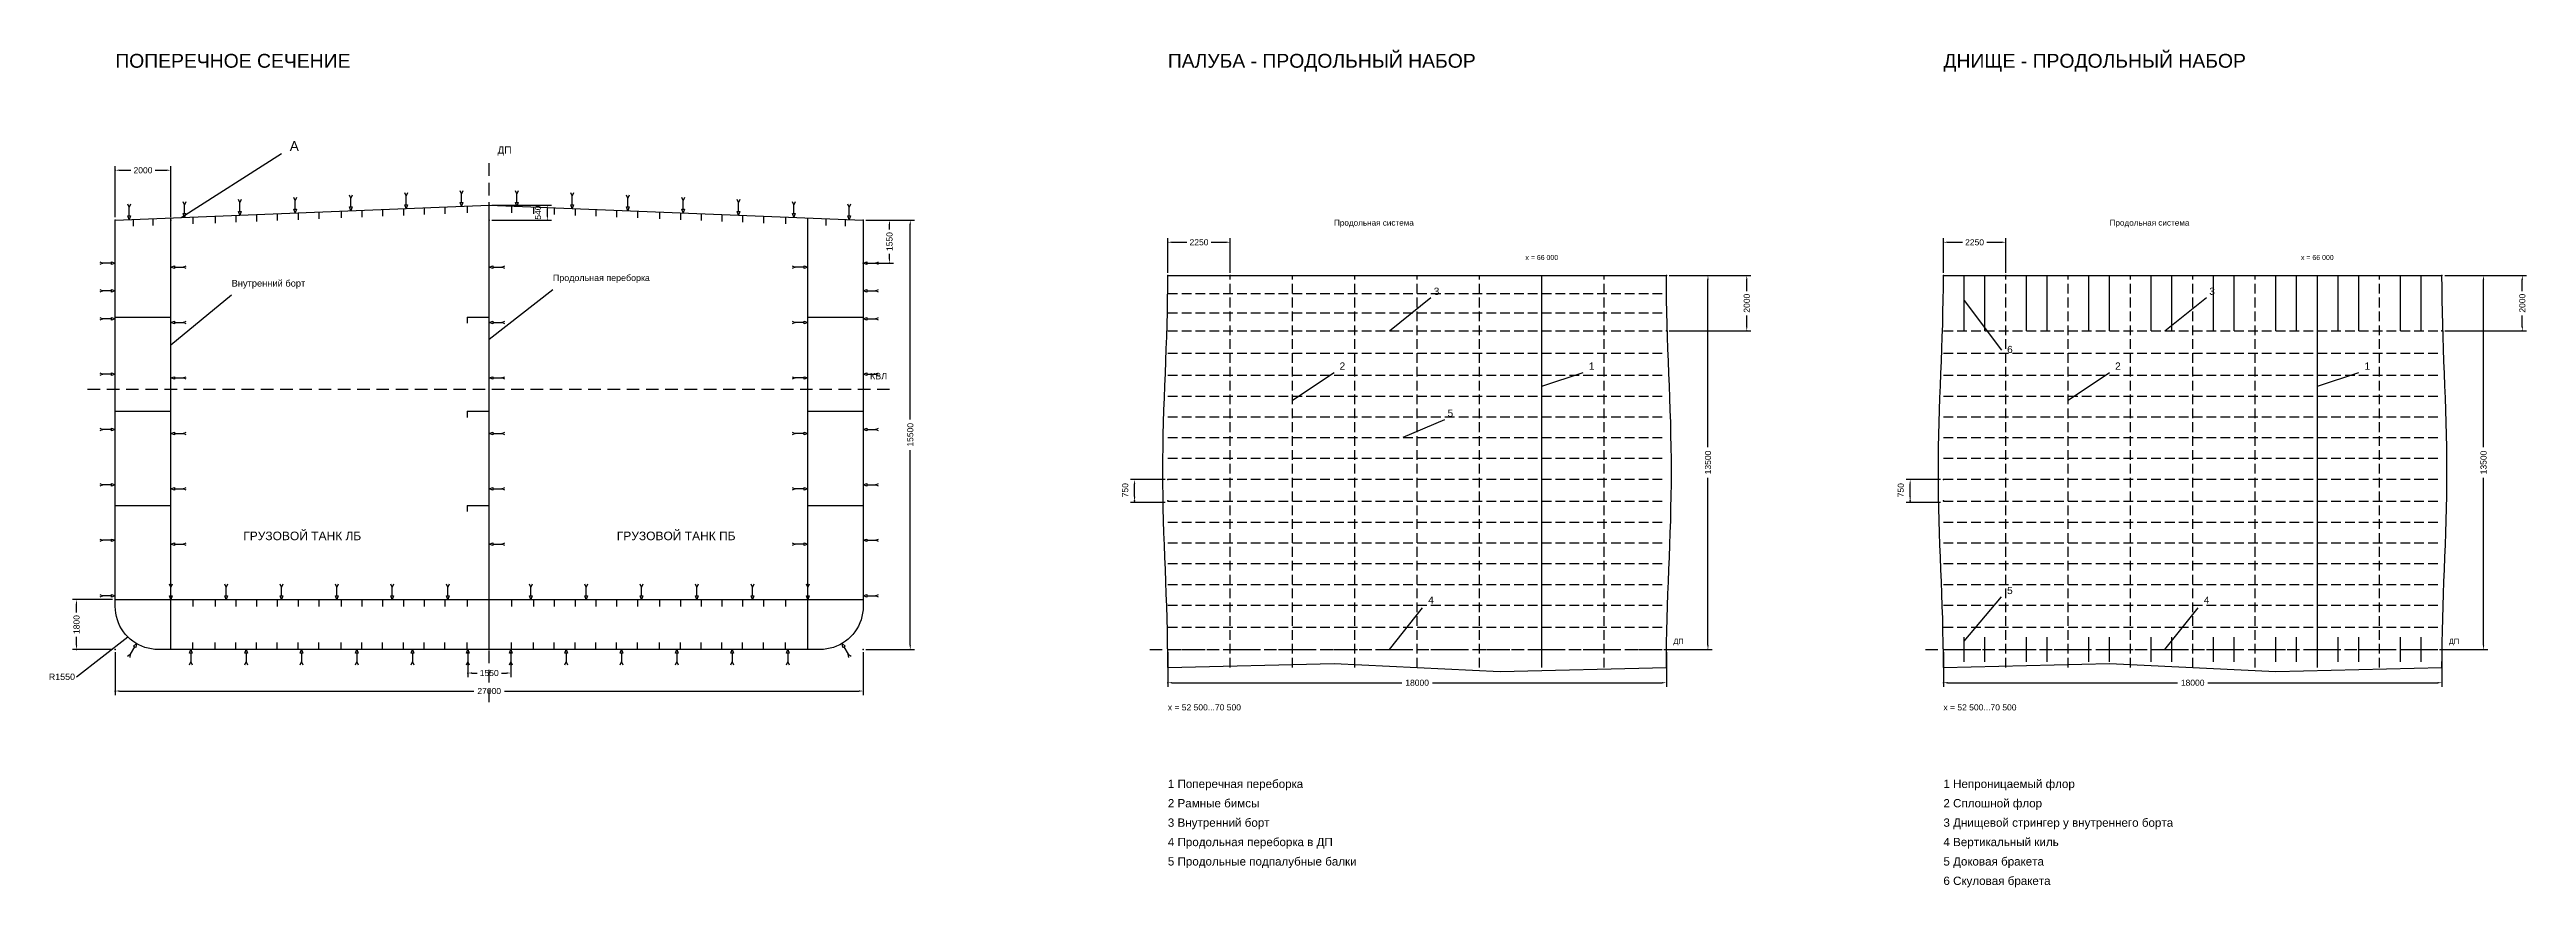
# Model space of a CAD drawing. Header units: millimetres. Extents: x -5500 to 159150, y -17410 to 188095.
# Drawn here: x -2374 to 87050, y 92410 to 122656 of the extents above; entities that cross this region are included whole.
import ezdxf
from ezdxf.enums import TextEntityAlignment as Align

# ---------------------------------------------------------------- set-up
doc = ezdxf.new("R2010")
doc.units = ezdxf.units.MM
for name, color, linetype in [('ARR_0', 7, 'Continuous'), ('ARR_BOUNDARY', 1, 'Continuous'), ('ARR_CENTER', 3, 'Continuous'), ('ARR_Defpoints', 7, 'Continuous'), ('ARR_HULL', 7, 'Continuous'), ('ARR_NOTE', 7, 'Continuous'), ('ARR_PLATE_SEAMS', 7, 'Continuous'), ('ARR_PRIMARY', 1, 'Continuous'), ('ARR_SECONDARY', 4, 'Continuous'), ('ARR_WATER', 5, 'Continuous')]:
    doc.layers.add(name, color=color, linetype=linetype)
doc.styles.add('unicode', font='arial.ttf')

msp = doc.modelspace()

# ---------------------------------------------------------------- texts
at = {"layer": 'ARR_0', "color": 7, "style": 'unicode'}
for s, p in [('2000', (1000, 118300)), ('2250', (39125, 115700)), ('2250', (67125, 115700)), ('1550', (13500, 100150)), ('27000', (13500, 99500)), ('18000', (47000, 99800)), ('18000', (75000, 99800))]:
    msp.add_text(s, height=220, dxfattribs=at).set_placement(p, align=Align.MIDDLE_CENTER)
for s, p in [('540', (15260, 116770)), ('1550', (27950, 115725)), ('2000', (58900, 113500)), ('2000', (86900, 113500)), ('15500', (28700, 108750)), ('13500', (57500, 107750)), ('13500', (85500, 107750)), ('750', (36460, 106750)), ('750', (64460, 106750)), ('1800', (-1400, 101900))]:
    msp.add_text(s, height=220, rotation=90, dxfattribs=at).set_placement(p, align=Align.MIDDLE_CENTER)
at = {"layer": 'ARR_NOTE', "style": 'unicode'}
for s, height, p in [('ПАЛУБА - ПРОДОЛЬНЫЙ НАБОР', 500, (38000, 122000)), ('ДНИЩЕ - ПРОДОЛЬНЫЙ НАБОР', 500, (66000, 122000)), ('ПОПЕРЕЧНОЕ СЕЧЕНИЕ', 500, (0, 122000)), ('А', 350, (6300, 119000)), ('ДП', 260, (13800, 118900)), ('Продольная система', 210, (44000, 116300)), ('Продольная система', 210, (72000, 116300)), ('Продольная переборка', 230, (15800, 114300)), ('Внутренний борт', 240, (4200, 114100)), ('3', 260, (47600, 113800)), ('3', 260, (75600, 113800)), ('6', 260, (68300, 111700)), ('КВЛ', 230, (27250, 110750)), ('2', 260, (44200, 111100)), ('1', 260, (53200, 111100)), ('2', 260, (72200, 111100)), ('1', 260, (81200, 111100)), ('5', 260, (48100, 109400)), ('4', 260, (47400, 102650)), ('5', 260, (68300, 103000)), ('4', 260, (75400, 102650)), ('ДП', 190, (56250, 101200)), ('ДП', 190, (84250, 101200)), ('R1550', 230, (-2400, 99900)), ('x = 52 500...70 500', 220, (38000, 98800)), ('x = 52 500...70 500', 220, (66000, 98800)), ('1 Поперечная переборка', 300, (38000, 96000)), ('1 Непроницаемый флор', 300, (66000, 96000)), ('3 Внутренний борт', 300, (38000, 94600)), ('2 Рамные бимсы', 300, (38000, 95300)), ('3 Днищевой стрингер у внутреннего борта', 300, (66000, 94600)), ('2 Сплошной флор', 300, (66000, 95300)), ('4 Продольная переборка в ДП', 300, (38000, 93900)), ('4 Вертикальный киль', 300, (66000, 93900)), ('5 Продольные подпалубные балки', 300, (38000, 93200)), ('5 Доковая бракета', 300, (66000, 93200)), ('6 Скуловая бракета', 300, (66000, 92500))]:
    msp.add_text(s, height=height, dxfattribs=at).set_placement(p)
for s, height, p in [('x = 66 000', 180, (51500, 115150)), ('x = 66 000', 180, (79500, 115150)), ('ГРУЗОВОЙ ТАНК ЛБ', 310, (6750, 105100)), ('ГРУЗОВОЙ ТАНК ПБ', 310, (20250, 105100))]:
    msp.add_text(s, height=height, dxfattribs=at).set_placement(p, align=Align.MIDDLE_CENTER)

# ---------------------------------------------------------------- linework, layer by layer
at = {"layer": 'ARR_0', "color": 2}
for p, q in [((0, 116600), (0, 118450)), ((150, 118300), (560, 118300)), ((1440, 118300), (1850, 118300)), ((2000, 116600), (2000, 118450)), ((13600, 117040), (15750, 117040)), ((13600, 116500), (15750, 116500)), ((15600, 116650), (15600, 116890)), ((27100, 116500), (28850, 116500)), ((27100, 116500), (28100, 116500)), ((27950, 116165), (27950, 116350)), ((28700, 109300), (28700, 116350)), ((38000, 114600), (38000, 115850)), ((38150, 115700), (38685, 115700)), ((39565, 115700), (40100, 115700)), ((40250, 114600), (40250, 115850)), ((66000, 114600), (66000, 115850)), ((66150, 115700), (66685, 115700)), ((67565, 115700), (68100, 115700)), ((68250, 114600), (68250, 115850)), ((27100, 114950), (28100, 114950)), ((27950, 115100), (27950, 115285)), ((56100, 114500), (57650, 114500)), ((56100, 114500), (59050, 114500)), ((84100, 114500), (85650, 114500)), ((84100, 114500), (87050, 114500)), ((57500, 108300), (57500, 114350)), ((58900, 113940), (58900, 114350)), ((85500, 108300), (85500, 114350)), ((86900, 113940), (86900, 114350)), ((58900, 112650), (58900, 113060)), ((86900, 112650), (86900, 113060)), ((56100, 112500), (59050, 112500)), ((84100, 112500), (87050, 112500)), ((28700, 101150), (28700, 108200)), ((37900, 107133), (36650, 107133)), ((36800, 106517), (36800, 106983)), ((57500, 101150), (57500, 107200)), ((65900, 107133), (64650, 107133)), ((64800, 106517), (64800, 106983)), ((85500, 101150), (85500, 107200)), ((37900, 106300), (36650, 106300)), ((65900, 106300), (64650, 106300)), ((-100, 102800), (-1550, 102800)), ((-1400, 102340), (-1400, 102650)), ((-1400, 101150), (-1400, 101460)), ((-100, 101000), (-1550, 101000)), ((0, 100900), (0, 99350)), ((12725, 100900), (12725, 100000)), ((14275, 100900), (14275, 100000)), ((27000, 100900), (27000, 99350)), ((27100, 101000), (28850, 101000)), ((38000, 100900), (38000, 99650)), ((56000, 100900), (56000, 99650)), ((56100, 101000), (57650, 101000)), ((66000, 100900), (66000, 99650)), ((84000, 100900), (84000, 99650)), ((84100, 101000), (85650, 101000)), ((150, 99500), (12950, 99500)), ((12875, 100150), (13060, 100150)), ((13940, 100150), (14125, 100150)), ((14050, 99500), (26850, 99500)), ((38150, 99800), (46450, 99800)), ((47550, 99800), (55850, 99800)), ((66150, 99800), (74450, 99800)), ((75550, 99800), (83850, 99800))]:
    msp.add_line(p, q, dxfattribs=at)
at = {"layer": 'ARR_0', "color": 0, "linetype": 'ByBlock'}
for points in [[(150, 118275), (0, 118300), (150, 118325)], [(1850, 118325), (2000, 118300), (1850, 118275)], [(15575, 116890), (15600, 117040), (15625, 116890)], [(15625, 116650), (15600, 116500), (15575, 116650)], [(27925, 116350), (27950, 116500), (27975, 116350)], [(28675, 116350), (28700, 116500), (28725, 116350)], [(38150, 115675), (38000, 115700), (38150, 115725)], [(40100, 115725), (40250, 115700), (40100, 115675)], [(66150, 115675), (66000, 115700), (66150, 115725)], [(68100, 115725), (68250, 115700), (68100, 115675)], [(27975, 115100), (27950, 114950), (27925, 115100)], [(57475, 114350), (57500, 114500), (57525, 114350)], [(58875, 114350), (58900, 114500), (58925, 114350)], [(85475, 114350), (85500, 114500), (85525, 114350)], [(86875, 114350), (86900, 114500), (86925, 114350)], [(58925, 112650), (58900, 112500), (58875, 112650)], [(86925, 112650), (86900, 112500), (86875, 112650)], [(36775, 106983), (36800, 107133), (36825, 106983)], [(36825, 106517), (36800, 106300), (36775, 106517)], [(64775, 106983), (64800, 107133), (64825, 106983)], [(64825, 106517), (64800, 106300), (64775, 106517)], [(-1425, 102650), (-1400, 102800), (-1375, 102650)], [(-1375, 101150), (-1400, 101000), (-1425, 101150)], [(28725, 101150), (28700, 101000), (28675, 101150)], [(57525, 101150), (57500, 101000), (57475, 101150)], [(85525, 101150), (85500, 101000), (85475, 101150)], [(12875, 100125), (12725, 100150), (12875, 100175)], [(14125, 100175), (14275, 100150), (14125, 100125)], [(150, 99475), (0, 99500), (150, 99525)], [(26850, 99525), (27000, 99500), (26850, 99475)], [(38150, 99775), (38000, 99800), (38150, 99825)], [(55850, 99825), (56000, 99800), (55850, 99775)], [(66150, 99775), (66000, 99800), (66150, 99825)], [(83850, 99825), (84000, 99800), (83850, 99775)]]:
    msp.add_solid(points, dxfattribs=at)
at = {"layer": 'ARR_BOUNDARY'}
for p, q in [((2000, 101000), (2000, 116580)), ((13500, 101000), (13500, 117040)), ((25000, 101000), (25000, 116580)), ((51500, 100350), (51500, 114500)), ((79500, 100350), (79500, 114500)), ((0, 102800), (27000, 102800))]:
    msp.add_line(p, q, dxfattribs=at)
at = {"layer": 'ARR_CENTER'}
for p, q in [((13500, 118096), (13500, 118554)), ((13500, 117393), (13500, 117850)), ((13500, 116689), (13500, 117147)), ((13500, 115986), (13500, 116443)), ((13500, 115282), (13500, 115739)), ((13500, 114579), (13500, 115036)), ((13500, 113875), (13500, 114332)), ((13500, 113171), (13500, 113629)), ((13500, 112468), (13500, 112925)), ((13500, 111764), (13500, 112222)), ((13500, 111061), (13500, 111518)), ((13500, 110357), (13500, 110814)), ((13500, 109654), (13500, 110111)), ((13500, 108950), (13500, 109407)), ((13500, 108246), (13500, 108704)), ((13500, 107543), (13500, 108000)), ((13500, 106839), (13500, 107297)), ((13500, 106136), (13500, 106593)), ((13500, 105432), (13500, 105889)), ((13500, 104729), (13500, 105186)), ((13500, 104025), (13500, 104482)), ((13500, 103321), (13500, 103779)), ((13500, 102618), (13500, 103075)), ((13500, 101914), (13500, 102372)), ((13500, 101211), (13500, 101668)), ((13500, 100507), (13500, 100964)), ((13500, 99804), (13500, 100261)), ((37350, 101000), (37797, 101000)), ((38038, 101000), (38484, 101000)), ((38725, 101000), (39172, 101000)), ((39412, 101000), (39859, 101000)), ((40100, 101000), (40547, 101000)), ((40788, 101000), (41234, 101000)), ((41475, 101000), (41922, 101000)), ((42162, 101000), (42609, 101000)), ((42850, 101000), (43297, 101000)), ((43537, 101000), (43984, 101000)), ((44225, 101000), (44672, 101000)), ((44912, 101000), (45359, 101000)), ((45600, 101000), (46047, 101000)), ((46288, 101000), (46734, 101000)), ((46975, 101000), (47422, 101000)), ((47662, 101000), (48109, 101000)), ((48350, 101000), (48797, 101000)), ((49038, 101000), (49484, 101000)), ((49725, 101000), (50172, 101000)), ((50412, 101000), (50859, 101000)), ((51100, 101000), (51547, 101000)), ((51787, 101000), (52234, 101000)), ((52475, 101000), (52922, 101000)), ((53162, 101000), (53609, 101000)), ((53850, 101000), (54297, 101000)), ((54538, 101000), (54984, 101000)), ((55225, 101000), (55672, 101000)), ((55912, 101000), (56359, 101000)), ((65350, 101000), (65797, 101000)), ((66038, 101000), (66484, 101000)), ((66725, 101000), (67172, 101000)), ((67412, 101000), (67859, 101000)), ((68100, 101000), (68547, 101000)), ((68788, 101000), (69234, 101000)), ((69475, 101000), (69922, 101000)), ((70162, 101000), (70609, 101000)), ((70850, 101000), (71297, 101000)), ((71538, 101000), (71984, 101000)), ((72225, 101000), (72672, 101000)), ((72912, 101000), (73359, 101000)), ((73600, 101000), (74047, 101000)), ((74287, 101000), (74734, 101000)), ((74975, 101000), (75422, 101000)), ((75662, 101000), (76109, 101000)), ((76350, 101000), (76797, 101000)), ((77038, 101000), (77484, 101000)), ((77725, 101000), (78172, 101000)), ((78412, 101000), (78859, 101000)), ((79100, 101000), (79547, 101000)), ((79788, 101000), (80234, 101000)), ((80475, 101000), (80922, 101000)), ((81162, 101000), (81609, 101000)), ((81850, 101000), (82297, 101000)), ((82538, 101000), (82984, 101000)), ((83225, 101000), (83672, 101000)), ((83913, 101000), (84359, 101000)), ((13500, 99100), (13500, 99557))]:
    msp.add_line(p, q, dxfattribs=at)
at = {"layer": 'ARR_Defpoints'}
for p in [(0, 118300), (0, 116500), (2000, 116500), (13500, 117040), (13500, 116500), (15600, 116500), (27000, 116500), (27000, 116500), (38000, 115700), (66000, 115700), (27000, 114950), (27950, 114950), (38000, 114500), (40250, 114500), (56000, 114500), (56000, 114500), (66000, 114500), (68250, 114500), (84000, 114500), (84000, 114500), (56000, 112500), (58900, 112500), (84000, 112500), (86900, 112500), (38000, 107133), (66000, 107133), (36800, 106367), (38000, 106367), (64800, 106367), (66000, 106367), (0, 102800), (-1400, 101000), (0, 101000), (0, 101000), (12725, 101000), (14275, 101000), (27000, 101000), (27000, 101000), (28700, 101000), (38000, 101000), (56000, 101000), (56000, 101000), (57500, 101000), (66000, 101000), (84000, 101000), (84000, 101000), (85500, 101000), (0, 99500), (12725, 100150), (38000, 99800), (66000, 99800)]:
    msp.add_point(p, dxfattribs=at)
at = {"layer": 'ARR_HULL'}
for p, q in [((38000, 114500), (56000, 114500)), ((66000, 114500), (84000, 114500))]:
    msp.add_line(p, q, dxfattribs=at)
msp.add_lwpolyline([(0, 116500), (13500, 117040), (27000, 116500), (27000, 102550), (26995, 102428), (26981, 102308), (26957, 102188), (26924, 102071), (26882, 101957), (26831, 101846), (26772, 101740), (26704, 101639), (26629, 101543), (26546, 101454), (26457, 101371), (26361, 101296), (26260, 101228), (26154, 101169), (26043, 101118), (25929, 101076), (25812, 101043), (25692, 101019), (25572, 101005), (25450, 101000), (1550, 101000), (1428, 101005), (1308, 101019), (1188, 101043), (1071, 101076), (957, 101118), (846, 101169), (740, 101228), (639, 101296), (543, 101371), (454, 101454), (371, 101543), (296, 101639), (228, 101740), (169, 101846), (118, 101957), (76, 102071), (43, 102188), (19, 102308), (5, 102428), (0, 102550)], close=True, dxfattribs=at)
for points in [[(38000, 100350), (37998, 100792), (37993, 101234), (37985, 101677), (37974, 102119), (37960, 102561), (37944, 103003), (37928, 103445), (37910, 103888), (37892, 104330), (37876, 104772), (37860, 105214), (37846, 105656), (37835, 106098), (37827, 106541), (37822, 106983), (37820, 107425), (37822, 107867), (37827, 108309), (37835, 108752), (37846, 109194), (37860, 109636), (37876, 110078), (37892, 110520), (37910, 110962), (37928, 111405), (37944, 111847), (37960, 112289), (37974, 112731), (37985, 113173), (37993, 113616), (37998, 114058), (38000, 114500)], [(56000, 100350), (56002, 100792), (56007, 101234), (56015, 101677), (56026, 102119), (56040, 102561), (56056, 103003), (56072, 103445), (56090, 103888), (56108, 104330), (56124, 104772), (56140, 105214), (56154, 105656), (56165, 106098), (56173, 106541), (56178, 106983), (56180, 107425), (56178, 107867), (56173, 108309), (56165, 108752), (56154, 109194), (56140, 109636), (56124, 110078), (56108, 110520), (56090, 110962), (56072, 111405), (56056, 111847), (56040, 112289), (56026, 112731), (56015, 113173), (56007, 113616), (56002, 114058), (56000, 114500)], [(66000, 100350), (65998, 100792), (65993, 101234), (65985, 101677), (65974, 102119), (65960, 102561), (65944, 103003), (65928, 103445), (65910, 103888), (65892, 104330), (65876, 104772), (65860, 105214), (65846, 105656), (65835, 106098), (65827, 106541), (65822, 106983), (65820, 107425), (65822, 107867), (65827, 108309), (65835, 108752), (65846, 109194), (65860, 109636), (65876, 110078), (65892, 110520), (65910, 110962), (65928, 111405), (65944, 111847), (65960, 112289), (65974, 112731), (65985, 113173), (65993, 113616), (65998, 114058), (66000, 114500)], [(84000, 100350), (84002, 100792), (84007, 101234), (84015, 101677), (84026, 102119), (84040, 102561), (84056, 103003), (84072, 103445), (84090, 103888), (84108, 104330), (84124, 104772), (84140, 105214), (84154, 105656), (84165, 106098), (84173, 106541), (84178, 106983), (84180, 107425), (84178, 107867), (84173, 108309), (84165, 108752), (84154, 109194), (84140, 109636), (84124, 110078), (84108, 110520), (84090, 110962), (84072, 111405), (84056, 111847), (84040, 112289), (84026, 112731), (84015, 113173), (84007, 113616), (84002, 114058), (84000, 114500)], [(38000, 100350), (44000, 100490), (50000, 100210), (56000, 100350)], [(66000, 100350), (72000, 100490), (78000, 100210), (84000, 100350)]]:
    msp.add_lwpolyline(points, dxfattribs=at)
at = {"layer": 'ARR_NOTE'}
for points in [[(2383, 116595), (6000, 118900)], [(2000, 112000), (4200, 113800)], [(13500, 112200), (15800, 114000)], [(46000, 112500), (47500, 113700)], [(66750, 113600), (68100, 111800)], [(74000, 112500), (75500, 113700)], [(42500, 110000), (44000, 111000)], [(51500, 110500), (53000, 111000)], [(70500, 110000), (72000, 111000)], [(79500, 110500), (81000, 111000)], [(46500, 108667), (48000, 109300)], [(66750, 101300), (68100, 102900)], [(46000, 101000), (47200, 102500)], [(74000, 101000), (75200, 102500)], [(450, 101450), (-1400, 100000)]]:
    msp.add_lwpolyline(points, dxfattribs=at)
at = {"layer": 'ARR_PLATE_SEAMS'}
for points in [[(2548, 117160), (2500, 117050), (2452, 117160)], [(4548, 117240), (4500, 117130), (4452, 117240)], [(6548, 117320), (6500, 117210), (6452, 117320)], [(6500, 116895), (6500, 117210)], [(8548, 117400), (8500, 117290), (8452, 117400)], [(8500, 116975), (8500, 117290)], [(10548, 117480), (10500, 117370), (10452, 117480)], [(10500, 117055), (10500, 117370)], [(12548, 117560), (12500, 117450), (12452, 117560)], [(12500, 117135), (12500, 117450)], [(14548, 117560), (14500, 117450), (14452, 117560)], [(14500, 117135), (14500, 117450)], [(16548, 117480), (16500, 117370), (16452, 117480)], [(16500, 117055), (16500, 117370)], [(18548, 117400), (18500, 117290), (18452, 117400)], [(18500, 116975), (18500, 117290)], [(20548, 117320), (20500, 117210), (20452, 117320)], [(20500, 116895), (20500, 117210)], [(22548, 117240), (22500, 117130), (22452, 117240)], [(24548, 117160), (24500, 117050), (24452, 117160)], [(548, 117080), (500, 116970), (452, 117080)], [(500, 116520), (452, 116655), (548, 116655), (500, 116520)], [(500, 116655), (500, 116970)], [(2500, 116600), (2452, 116735), (2548, 116735), (2500, 116600)], [(2500, 116735), (2500, 117050)], [(4500, 116680), (4452, 116815), (4548, 116815), (4500, 116680)], [(4500, 116815), (4500, 117130)], [(6500, 116760), (6452, 116895), (6548, 116895), (6500, 116760)], [(8500, 116840), (8452, 116975), (8548, 116975), (8500, 116840)], [(10500, 116920), (10452, 117055), (10548, 117055), (10500, 116920)], [(12500, 117000), (12452, 117135), (12548, 117135), (12500, 117000)], [(14500, 117000), (14452, 117135), (14548, 117135), (14500, 117000)], [(16500, 116920), (16452, 117055), (16548, 117055), (16500, 116920)], [(18500, 116840), (18452, 116975), (18548, 116975), (18500, 116840)], [(20500, 116760), (20452, 116895), (20548, 116895), (20500, 116760)], [(22500, 116680), (22452, 116815), (22548, 116815), (22500, 116680)], [(22500, 116815), (22500, 117130)], [(24500, 116600), (24452, 116735), (24548, 116735), (24500, 116600)], [(24500, 116735), (24500, 117050)], [(26548, 117080), (26500, 116970), (26452, 117080)], [(26500, 116520), (26452, 116655), (26548, 116655), (26500, 116520)], [(26500, 116655), (26500, 116970)], [(-560, 114998), (-450, 114950), (-560, 114902)], [(-135, 114950), (-450, 114950)], [(0, 114950), (-135, 114902), (-135, 114998), (0, 114950)], [(2000, 114800), (2135, 114848), (2135, 114752), (2000, 114800)], [(2135, 114800), (2450, 114800)], [(2560, 114752), (2450, 114800), (2560, 114848)], [(13500, 114800), (13635, 114848), (13635, 114752), (13500, 114800)], [(13635, 114800), (13950, 114800)], [(14060, 114752), (13950, 114800), (14060, 114848)], [(24440, 114848), (24550, 114800), (24440, 114752)], [(24865, 114800), (24550, 114800)], [(25000, 114800), (24865, 114752), (24865, 114848), (25000, 114800)], [(27000, 114950), (27135, 114998), (27135, 114902), (27000, 114950)], [(27135, 114950), (27450, 114950)], [(27560, 114902), (27450, 114950), (27560, 114998)], [(-560, 113993), (-450, 113945), (-560, 113897)], [(-135, 113945), (-450, 113945)], [(0, 113945), (-135, 113897), (-135, 113993), (0, 113945)], [(27000, 113945), (27135, 113993), (27135, 113897), (27000, 113945)], [(27135, 113945), (27450, 113945)], [(27560, 113897), (27450, 113945), (27560, 113993)], [(-560, 112988), (-450, 112940), (-560, 112892)], [(-135, 112940), (-450, 112940)], [(0, 112940), (-135, 112892), (-135, 112988), (0, 112940)], [(2000, 112800), (2135, 112848), (2135, 112752), (2000, 112800)], [(2135, 112800), (2450, 112800)], [(2560, 112752), (2450, 112800), (2560, 112848)], [(13500, 112800), (13635, 112848), (13635, 112752), (13500, 112800)], [(13635, 112800), (13950, 112800)], [(14060, 112752), (13950, 112800), (14060, 112848)], [(24440, 112848), (24550, 112800), (24440, 112752)], [(24865, 112800), (24550, 112800)], [(25000, 112800), (24865, 112752), (24865, 112848), (25000, 112800)], [(27000, 112940), (27135, 112988), (27135, 112892), (27000, 112940)], [(27135, 112940), (27450, 112940)], [(27560, 112892), (27450, 112940), (27560, 112988)], [(-560, 110988), (-450, 110940), (-560, 110892)], [(-135, 110940), (-450, 110940)], [(0, 110940), (-135, 110892), (-135, 110988), (0, 110940)], [(27000, 110940), (27135, 110988), (27135, 110892), (27000, 110940)], [(27135, 110940), (27450, 110940)], [(27560, 110892), (27450, 110940), (27560, 110988)], [(2000, 110800), (2135, 110848), (2135, 110752), (2000, 110800)], [(2135, 110800), (2450, 110800)], [(2560, 110752), (2450, 110800), (2560, 110848)], [(13500, 110800), (13635, 110848), (13635, 110752), (13500, 110800)], [(13635, 110800), (13950, 110800)], [(14060, 110752), (13950, 110800), (14060, 110848)], [(24440, 110848), (24550, 110800), (24440, 110752)], [(24865, 110800), (24550, 110800)], [(25000, 110800), (24865, 110752), (24865, 110848), (25000, 110800)], [(-560, 108988), (-450, 108940), (-560, 108892)], [(-135, 108940), (-450, 108940)], [(0, 108940), (-135, 108892), (-135, 108988), (0, 108940)], [(2000, 108800), (2135, 108848), (2135, 108752), (2000, 108800)], [(2135, 108800), (2450, 108800)], [(2560, 108752), (2450, 108800), (2560, 108848)], [(13500, 108800), (13635, 108848), (13635, 108752), (13500, 108800)], [(13635, 108800), (13950, 108800)], [(14060, 108752), (13950, 108800), (14060, 108848)], [(24440, 108848), (24550, 108800), (24440, 108752)], [(24865, 108800), (24550, 108800)], [(25000, 108800), (24865, 108752), (24865, 108848), (25000, 108800)], [(27000, 108940), (27135, 108988), (27135, 108892), (27000, 108940)], [(27135, 108940), (27450, 108940)], [(27560, 108892), (27450, 108940), (27560, 108988)], [(-560, 106988), (-450, 106940), (-560, 106892)], [(-135, 106940), (-450, 106940)], [(0, 106940), (-135, 106892), (-135, 106988), (0, 106940)], [(2000, 106800), (2135, 106848), (2135, 106752), (2000, 106800)], [(2135, 106800), (2450, 106800)], [(2560, 106752), (2450, 106800), (2560, 106848)], [(13500, 106800), (13635, 106848), (13635, 106752), (13500, 106800)], [(13635, 106800), (13950, 106800)], [(14060, 106752), (13950, 106800), (14060, 106848)], [(24440, 106848), (24550, 106800), (24440, 106752)], [(24865, 106800), (24550, 106800)], [(25000, 106800), (24865, 106752), (24865, 106848), (25000, 106800)], [(27000, 106940), (27135, 106988), (27135, 106892), (27000, 106940)], [(27135, 106940), (27450, 106940)], [(27560, 106892), (27450, 106940), (27560, 106988)], [(-560, 104988), (-450, 104940), (-560, 104892)], [(-135, 104940), (-450, 104940)], [(0, 104940), (-135, 104892), (-135, 104988), (0, 104940)], [(2000, 104800), (2135, 104848), (2135, 104752), (2000, 104800)], [(2135, 104800), (2450, 104800)], [(2560, 104752), (2450, 104800), (2560, 104848)], [(13500, 104800), (13635, 104848), (13635, 104752), (13500, 104800)], [(13635, 104800), (13950, 104800)], [(14060, 104752), (13950, 104800), (14060, 104848)], [(24440, 104848), (24550, 104800), (24440, 104752)], [(24865, 104800), (24550, 104800)], [(25000, 104800), (24865, 104752), (24865, 104848), (25000, 104800)], [(27000, 104940), (27135, 104988), (27135, 104892), (27000, 104940)], [(27135, 104940), (27450, 104940)], [(27560, 104892), (27450, 104940), (27560, 104988)], [(-560, 102988), (-450, 102940), (-560, 102892)], [(-135, 102940), (-450, 102940)], [(0, 102940), (-135, 102892), (-135, 102988), (0, 102940)], [(2048, 103360), (2000, 103250), (1952, 103360)], [(2000, 102800), (1952, 102935), (2048, 102935), (2000, 102800)], [(2000, 102935), (2000, 103250)], [(4048, 103360), (4000, 103250), (3952, 103360)], [(4000, 102800), (3952, 102935), (4048, 102935), (4000, 102800)], [(4000, 102935), (4000, 103250)], [(6048, 103360), (6000, 103250), (5952, 103360)], [(6000, 102800), (5952, 102935), (6048, 102935), (6000, 102800)], [(6000, 102935), (6000, 103250)], [(8048, 103360), (8000, 103250), (7952, 103360)], [(8000, 102800), (7952, 102935), (8048, 102935), (8000, 102800)], [(8000, 102935), (8000, 103250)], [(10048, 103360), (10000, 103250), (9952, 103360)], [(10000, 102800), (9952, 102935), (10048, 102935), (10000, 102800)], [(10000, 102935), (10000, 103250)], [(12048, 103360), (12000, 103250), (11952, 103360)], [(12000, 102800), (11952, 102935), (12048, 102935), (12000, 102800)], [(12000, 102935), (12000, 103250)], [(15048, 103360), (15000, 103250), (14952, 103360)], [(15000, 102800), (14952, 102935), (15048, 102935), (15000, 102800)], [(15000, 102935), (15000, 103250)], [(17048, 103360), (17000, 103250), (16952, 103360)], [(17000, 102800), (16952, 102935), (17048, 102935), (17000, 102800)], [(17000, 102935), (17000, 103250)], [(19048, 103360), (19000, 103250), (18952, 103360)], [(19000, 102800), (18952, 102935), (19048, 102935), (19000, 102800)], [(19000, 102935), (19000, 103250)], [(21048, 103360), (21000, 103250), (20952, 103360)], [(21000, 102800), (20952, 102935), (21048, 102935), (21000, 102800)], [(21000, 102935), (21000, 103250)], [(23048, 103360), (23000, 103250), (22952, 103360)], [(23000, 102800), (22952, 102935), (23048, 102935), (23000, 102800)], [(23000, 102935), (23000, 103250)], [(25048, 103360), (25000, 103250), (24952, 103360)], [(25000, 102800), (24952, 102935), (25048, 102935), (25000, 102800)], [(25000, 102935), (25000, 103250)], [(27000, 102940), (27135, 102988), (27135, 102892), (27000, 102940)], [(27135, 102940), (27450, 102940)], [(27560, 102892), (27450, 102940), (27560, 102988)], [(695, 101098), (535, 100827)], [(763, 101214), (736, 101074), (654, 101122), (763, 101214)], [(26237, 101214), (26346, 101122), (26264, 101074), (26237, 101214)], [(26305, 101098), (26465, 100827)], [(438, 100756), (535, 100827), (521, 100708)], [(2725, 101000), (2773, 100865), (2677, 100865), (2725, 101000)], [(2677, 100440), (2725, 100550), (2773, 100440)], [(2725, 100865), (2725, 100550)], [(4725, 101000), (4773, 100865), (4677, 100865), (4725, 101000)], [(4677, 100440), (4725, 100550), (4773, 100440)], [(4725, 100865), (4725, 100550)], [(6725, 101000), (6773, 100865), (6677, 100865), (6725, 101000)], [(6677, 100440), (6725, 100550), (6773, 100440)], [(6725, 100865), (6725, 100550)], [(8725, 101000), (8773, 100865), (8677, 100865), (8725, 101000)], [(8677, 100440), (8725, 100550), (8773, 100440)], [(8725, 100865), (8725, 100550)], [(10725, 101000), (10773, 100865), (10677, 100865), (10725, 101000)], [(10677, 100440), (10725, 100550), (10773, 100440)], [(10725, 100865), (10725, 100550)], [(12725, 101000), (12773, 100865), (12677, 100865), (12725, 101000)], [(12677, 100440), (12725, 100550), (12773, 100440)], [(12725, 100865), (12725, 100550)], [(14275, 101000), (14323, 100865), (14227, 100865), (14275, 101000)], [(14227, 100440), (14275, 100550), (14323, 100440)], [(14275, 100865), (14275, 100550)], [(16275, 101000), (16323, 100865), (16227, 100865), (16275, 101000)], [(16227, 100440), (16275, 100550), (16323, 100440)], [(16275, 100865), (16275, 100550)], [(18275, 101000), (18323, 100865), (18227, 100865), (18275, 101000)], [(18227, 100440), (18275, 100550), (18323, 100440)], [(18275, 100865), (18275, 100550)], [(20275, 101000), (20323, 100865), (20227, 100865), (20275, 101000)], [(20227, 100440), (20275, 100550), (20323, 100440)], [(20275, 100865), (20275, 100550)], [(22275, 101000), (22323, 100865), (22227, 100865), (22275, 101000)], [(22227, 100440), (22275, 100550), (22323, 100440)], [(22275, 100865), (22275, 100550)], [(24275, 101000), (24323, 100865), (24227, 100865), (24275, 101000)], [(24227, 100440), (24275, 100550), (24323, 100440)], [(24275, 100865), (24275, 100550)], [(26479, 100708), (26465, 100827), (26562, 100756)]]:
    msp.add_lwpolyline(points, dxfattribs=at)
at = {"layer": 'ARR_PRIMARY'}
for p, q in [((40250, 114350), (40250, 114500)), ((42500, 114350), (42500, 114500)), ((44750, 114350), (44750, 114500)), ((47000, 114350), (47000, 114500)), ((49250, 114350), (49250, 114500)), ((53750, 114350), (53750, 114500)), ((68250, 114350), (68250, 114500)), ((70500, 114350), (70500, 114500)), ((72750, 114350), (72750, 114500)), ((75000, 114350), (75000, 114500)), ((77250, 114350), (77250, 114500)), ((81750, 114350), (81750, 114500)), ((40250, 113850), (40250, 114200)), ((40250, 113350), (40250, 113700)), ((42500, 113850), (42500, 114200)), ((42500, 113350), (42500, 113700)), ((44750, 113850), (44750, 114200)), ((44750, 113350), (44750, 113700)), ((47000, 113850), (47000, 114200)), ((47000, 113350), (47000, 113700)), ((49250, 113850), (49250, 114200)), ((49250, 113350), (49250, 113700)), ((53750, 113850), (53750, 114200)), ((53750, 113350), (53750, 113700)), ((68250, 113850), (68250, 114200)), ((68250, 113350), (68250, 113700)), ((70500, 113850), (70500, 114200)), ((70500, 113350), (70500, 113700)), ((72750, 113850), (72750, 114200)), ((72750, 113350), (72750, 113700)), ((75000, 113850), (75000, 114200)), ((75000, 113350), (75000, 113700)), ((77250, 113850), (77250, 114200)), ((77250, 113350), (77250, 113700)), ((81750, 113850), (81750, 114200)), ((81750, 113350), (81750, 113700)), ((0, 113000), (2000, 113000)), ((12700, 113000), (13500, 113000)), ((25000, 113000), (27000, 113000)), ((40250, 112850), (40250, 113200)), ((40250, 112350), (40250, 112700)), ((42500, 112850), (42500, 113200)), ((42500, 112350), (42500, 112700)), ((44750, 112850), (44750, 113200)), ((44750, 112350), (44750, 112700)), ((47000, 112850), (47000, 113200)), ((47000, 112350), (47000, 112700)), ((49250, 112850), (49250, 113200)), ((49250, 112350), (49250, 112700)), ((53750, 112850), (53750, 113200)), ((53750, 112350), (53750, 112700)), ((68250, 112850), (68250, 113200)), ((68250, 112350), (68250, 112700)), ((70500, 112850), (70500, 113200)), ((70500, 112350), (70500, 112700)), ((72750, 112850), (72750, 113200)), ((72750, 112350), (72750, 112700)), ((75000, 112850), (75000, 113200)), ((75000, 112350), (75000, 112700)), ((77250, 112850), (77250, 113200)), ((77250, 112350), (77250, 112700)), ((81750, 112850), (81750, 113200)), ((81750, 112350), (81750, 112700)), ((38000, 112500), (38350, 112500)), ((38500, 112500), (38850, 112500)), ((39000, 112500), (39350, 112500)), ((39500, 112500), (39850, 112500)), ((40000, 112500), (40350, 112500)), ((40250, 111850), (40250, 112200)), ((40500, 112500), (40850, 112500)), ((41000, 112500), (41350, 112500)), ((41500, 112500), (41850, 112500)), ((42000, 112500), (42350, 112500)), ((42500, 112500), (42850, 112500)), ((42500, 111850), (42500, 112200)), ((43000, 112500), (43350, 112500)), ((43500, 112500), (43850, 112500)), ((44000, 112500), (44350, 112500)), ((44500, 112500), (44850, 112500)), ((44750, 111850), (44750, 112200)), ((45000, 112500), (45350, 112500)), ((45500, 112500), (45850, 112500)), ((46000, 112500), (46350, 112500)), ((46500, 112500), (46850, 112500)), ((47000, 112500), (47350, 112500)), ((47000, 111850), (47000, 112200)), ((47500, 112500), (47850, 112500)), ((48000, 112500), (48350, 112500)), ((48500, 112500), (48850, 112500)), ((49000, 112500), (49350, 112500)), ((49250, 111850), (49250, 112200)), ((49500, 112500), (49850, 112500)), ((50000, 112500), (50350, 112500)), ((50500, 112500), (50850, 112500)), ((51000, 112500), (51350, 112500)), ((51500, 112500), (51850, 112500)), ((52000, 112500), (52350, 112500)), ((52500, 112500), (52850, 112500)), ((53000, 112500), (53350, 112500)), ((53500, 112500), (53850, 112500)), ((53750, 111850), (53750, 112200)), ((54000, 112500), (54350, 112500)), ((54500, 112500), (54850, 112500)), ((55000, 112500), (55350, 112500)), ((55500, 112500), (55850, 112500)), ((66000, 112500), (66350, 112500)), ((66500, 112500), (66850, 112500)), ((67000, 112500), (67350, 112500)), ((67500, 112500), (67850, 112500)), ((68000, 112500), (68350, 112500)), ((68250, 111850), (68250, 112200)), ((68500, 112500), (68850, 112500)), ((69000, 112500), (69350, 112500)), ((69500, 112500), (69850, 112500)), ((70000, 112500), (70350, 112500)), ((70500, 112500), (70850, 112500)), ((70500, 111850), (70500, 112200)), ((71000, 112500), (71350, 112500)), ((71500, 112500), (71850, 112500)), ((72000, 112500), (72350, 112500)), ((72500, 112500), (72850, 112500)), ((72750, 111850), (72750, 112200)), ((73000, 112500), (73350, 112500)), ((73500, 112500), (73850, 112500)), ((74000, 112500), (74350, 112500)), ((74500, 112500), (74850, 112500)), ((75000, 112500), (75350, 112500)), ((75000, 111850), (75000, 112200)), ((75500, 112500), (75850, 112500)), ((76000, 112500), (76350, 112500)), ((76500, 112500), (76850, 112500)), ((77000, 112500), (77350, 112500)), ((77250, 111850), (77250, 112200)), ((77500, 112500), (77850, 112500)), ((78000, 112500), (78350, 112500)), ((78500, 112500), (78850, 112500)), ((79000, 112500), (79350, 112500)), ((79500, 112500), (79850, 112500)), ((80000, 112500), (80350, 112500)), ((80500, 112500), (80850, 112500)), ((81000, 112500), (81350, 112500)), ((81500, 112500), (81850, 112500)), ((81750, 111850), (81750, 112200)), ((82000, 112500), (82350, 112500)), ((82500, 112500), (82850, 112500)), ((83000, 112500), (83350, 112500)), ((83500, 112500), (83850, 112500)), ((40250, 111350), (40250, 111700)), ((40250, 110850), (40250, 111200)), ((42500, 111350), (42500, 111700)), ((42500, 110850), (42500, 111200)), ((44750, 111350), (44750, 111700)), ((44750, 110850), (44750, 111200)), ((47000, 111350), (47000, 111700)), ((47000, 110850), (47000, 111200)), ((49250, 111350), (49250, 111700)), ((49250, 110850), (49250, 111200)), ((53750, 111350), (53750, 111700)), ((53750, 110850), (53750, 111200)), ((68250, 111350), (68250, 111700)), ((68250, 110850), (68250, 111200)), ((70500, 111350), (70500, 111700)), ((70500, 110850), (70500, 111200)), ((72750, 111350), (72750, 111700)), ((72750, 110850), (72750, 111200)), ((75000, 111350), (75000, 111700)), ((75000, 110850), (75000, 111200)), ((77250, 111350), (77250, 111700)), ((77250, 110850), (77250, 111200)), ((81750, 111350), (81750, 111700)), ((81750, 110850), (81750, 111200)), ((40250, 110350), (40250, 110700)), ((40250, 109850), (40250, 110200)), ((42500, 110350), (42500, 110700)), ((42500, 109850), (42500, 110200)), ((44750, 110350), (44750, 110700)), ((44750, 109850), (44750, 110200)), ((47000, 110350), (47000, 110700)), ((47000, 109850), (47000, 110200)), ((49250, 110350), (49250, 110700)), ((49250, 109850), (49250, 110200)), ((53750, 110350), (53750, 110700)), ((53750, 109850), (53750, 110200)), ((68250, 110350), (68250, 110700)), ((68250, 109850), (68250, 110200)), ((70500, 110350), (70500, 110700)), ((70500, 109850), (70500, 110200)), ((72750, 110350), (72750, 110700)), ((72750, 109850), (72750, 110200)), ((75000, 110350), (75000, 110700)), ((75000, 109850), (75000, 110200)), ((77250, 110350), (77250, 110700)), ((77250, 109850), (77250, 110200)), ((81750, 110350), (81750, 110700)), ((81750, 109850), (81750, 110200)), ((0, 109600), (2000, 109600)), ((12700, 109600), (13500, 109600)), ((25000, 109600), (27000, 109600)), ((40250, 109350), (40250, 109700)), ((40250, 108850), (40250, 109200)), ((42500, 109350), (42500, 109700)), ((42500, 108850), (42500, 109200)), ((44750, 109350), (44750, 109700)), ((44750, 108850), (44750, 109200)), ((47000, 109350), (47000, 109700)), ((47000, 108850), (47000, 109200)), ((49250, 109350), (49250, 109700)), ((49250, 108850), (49250, 109200)), ((53750, 109350), (53750, 109700)), ((53750, 108850), (53750, 109200)), ((68250, 109350), (68250, 109700)), ((68250, 108850), (68250, 109200)), ((70500, 109350), (70500, 109700)), ((70500, 108850), (70500, 109200)), ((72750, 109350), (72750, 109700)), ((72750, 108850), (72750, 109200)), ((75000, 109350), (75000, 109700)), ((75000, 108850), (75000, 109200)), ((77250, 109350), (77250, 109700)), ((77250, 108850), (77250, 109200)), ((81750, 109350), (81750, 109700)), ((81750, 108850), (81750, 109200)), ((40250, 108350), (40250, 108700)), ((42500, 108350), (42500, 108700)), ((44750, 108350), (44750, 108700)), ((47000, 108350), (47000, 108700)), ((49250, 108350), (49250, 108700)), ((53750, 108350), (53750, 108700)), ((68250, 108350), (68250, 108700)), ((70500, 108350), (70500, 108700)), ((72750, 108350), (72750, 108700)), ((75000, 108350), (75000, 108700)), ((77250, 108350), (77250, 108700)), ((81750, 108350), (81750, 108700)), ((40250, 107850), (40250, 108200)), ((40250, 107350), (40250, 107700)), ((42500, 107850), (42500, 108200)), ((42500, 107350), (42500, 107700)), ((44750, 107850), (44750, 108200)), ((44750, 107350), (44750, 107700)), ((47000, 107850), (47000, 108200)), ((47000, 107350), (47000, 107700)), ((49250, 107850), (49250, 108200)), ((49250, 107350), (49250, 107700)), ((53750, 107850), (53750, 108200)), ((53750, 107350), (53750, 107700)), ((68250, 107850), (68250, 108200)), ((68250, 107350), (68250, 107700)), ((70500, 107850), (70500, 108200)), ((70500, 107350), (70500, 107700)), ((72750, 107850), (72750, 108200)), ((72750, 107350), (72750, 107700)), ((75000, 107850), (75000, 108200)), ((75000, 107350), (75000, 107700)), ((77250, 107850), (77250, 108200)), ((77250, 107350), (77250, 107700)), ((81750, 107850), (81750, 108200)), ((81750, 107350), (81750, 107700)), ((40250, 106850), (40250, 107200)), ((40250, 106350), (40250, 106700)), ((42500, 106850), (42500, 107200)), ((42500, 106350), (42500, 106700)), ((44750, 106850), (44750, 107200)), ((44750, 106350), (44750, 106700)), ((47000, 106850), (47000, 107200)), ((47000, 106350), (47000, 106700)), ((49250, 106850), (49250, 107200)), ((49250, 106350), (49250, 106700)), ((53750, 106850), (53750, 107200)), ((53750, 106350), (53750, 106700)), ((68250, 106850), (68250, 107200)), ((68250, 106350), (68250, 106700)), ((70500, 106850), (70500, 107200)), ((70500, 106350), (70500, 106700)), ((72750, 106850), (72750, 107200)), ((72750, 106350), (72750, 106700)), ((75000, 106850), (75000, 107200)), ((75000, 106350), (75000, 106700)), ((77250, 106850), (77250, 107200)), ((77250, 106350), (77250, 106700)), ((81750, 106850), (81750, 107200)), ((81750, 106350), (81750, 106700)), ((0, 106200), (2000, 106200)), ((12700, 106200), (13500, 106200)), ((25000, 106200), (27000, 106200)), ((40250, 105850), (40250, 106200)), ((40250, 105350), (40250, 105700)), ((42500, 105850), (42500, 106200)), ((42500, 105350), (42500, 105700)), ((44750, 105850), (44750, 106200)), ((44750, 105350), (44750, 105700)), ((47000, 105850), (47000, 106200)), ((47000, 105350), (47000, 105700)), ((49250, 105850), (49250, 106200)), ((49250, 105350), (49250, 105700)), ((53750, 105850), (53750, 106200)), ((53750, 105350), (53750, 105700)), ((68250, 105850), (68250, 106200)), ((68250, 105350), (68250, 105700)), ((70500, 105850), (70500, 106200)), ((70500, 105350), (70500, 105700)), ((72750, 105850), (72750, 106200)), ((72750, 105350), (72750, 105700)), ((75000, 105850), (75000, 106200)), ((75000, 105350), (75000, 105700)), ((77250, 105850), (77250, 106200)), ((77250, 105350), (77250, 105700)), ((81750, 105850), (81750, 106200)), ((81750, 105350), (81750, 105700)), ((40250, 104850), (40250, 105200)), ((40250, 104350), (40250, 104700)), ((42500, 104850), (42500, 105200)), ((42500, 104350), (42500, 104700)), ((44750, 104850), (44750, 105200)), ((44750, 104350), (44750, 104700)), ((47000, 104850), (47000, 105200)), ((47000, 104350), (47000, 104700)), ((49250, 104850), (49250, 105200)), ((49250, 104350), (49250, 104700)), ((53750, 104850), (53750, 105200)), ((53750, 104350), (53750, 104700)), ((68250, 104850), (68250, 105200)), ((68250, 104350), (68250, 104700)), ((70500, 104850), (70500, 105200)), ((70500, 104350), (70500, 104700)), ((72750, 104850), (72750, 105200)), ((72750, 104350), (72750, 104700)), ((75000, 104850), (75000, 105200)), ((75000, 104350), (75000, 104700)), ((77250, 104850), (77250, 105200)), ((77250, 104350), (77250, 104700)), ((81750, 104850), (81750, 105200)), ((81750, 104350), (81750, 104700)), ((40250, 103850), (40250, 104200)), ((42500, 103850), (42500, 104200)), ((44750, 103850), (44750, 104200)), ((47000, 103850), (47000, 104200)), ((49250, 103850), (49250, 104200)), ((53750, 103850), (53750, 104200)), ((68250, 103850), (68250, 104200)), ((70500, 103850), (70500, 104200)), ((72750, 103850), (72750, 104200)), ((75000, 103850), (75000, 104200)), ((77250, 103850), (77250, 104200)), ((81750, 103850), (81750, 104200)), ((40250, 103350), (40250, 103700)), ((40250, 102850), (40250, 103200)), ((42500, 103350), (42500, 103700)), ((42500, 102850), (42500, 103200)), ((44750, 103350), (44750, 103700)), ((44750, 102850), (44750, 103200)), ((47000, 103350), (47000, 103700)), ((47000, 102850), (47000, 103200)), ((49250, 103350), (49250, 103700)), ((49250, 102850), (49250, 103200)), ((53750, 103350), (53750, 103700)), ((53750, 102850), (53750, 103200)), ((68250, 103350), (68250, 103700)), ((68250, 102850), (68250, 103200)), ((70500, 103350), (70500, 103700)), ((70500, 102850), (70500, 103200)), ((72750, 103350), (72750, 103700)), ((72750, 102850), (72750, 103200)), ((75000, 103350), (75000, 103700)), ((75000, 102850), (75000, 103200)), ((77250, 103350), (77250, 103700)), ((77250, 102850), (77250, 103200)), ((81750, 103350), (81750, 103700)), ((81750, 102850), (81750, 103200)), ((40250, 102350), (40250, 102700)), ((40250, 101850), (40250, 102200)), ((42500, 102350), (42500, 102700)), ((42500, 101850), (42500, 102200)), ((44750, 102350), (44750, 102700)), ((44750, 101850), (44750, 102200)), ((47000, 102350), (47000, 102700)), ((47000, 101850), (47000, 102200)), ((49250, 102350), (49250, 102700)), ((49250, 101850), (49250, 102200)), ((53750, 102350), (53750, 102700)), ((53750, 101850), (53750, 102200)), ((68250, 102350), (68250, 102700)), ((68250, 101850), (68250, 102200)), ((70500, 102350), (70500, 102700)), ((70500, 101850), (70500, 102200)), ((72750, 102350), (72750, 102700)), ((72750, 101850), (72750, 102200)), ((75000, 102350), (75000, 102700)), ((75000, 101850), (75000, 102200)), ((77250, 102350), (77250, 102700)), ((77250, 101850), (77250, 102200)), ((81750, 102350), (81750, 102700)), ((81750, 101850), (81750, 102200)), ((40250, 101350), (40250, 101700)), ((40250, 100850), (40250, 101200)), ((42500, 101350), (42500, 101700)), ((42500, 100850), (42500, 101200)), ((44750, 101350), (44750, 101700)), ((44750, 100850), (44750, 101200)), ((47000, 101350), (47000, 101700)), ((47000, 100850), (47000, 101200)), ((49250, 101350), (49250, 101700)), ((49250, 100850), (49250, 101200)), ((53750, 101350), (53750, 101700)), ((53750, 100850), (53750, 101200)), ((68250, 101350), (68250, 101700)), ((68250, 100850), (68250, 101200)), ((70500, 101350), (70500, 101700)), ((70500, 100850), (70500, 101200)), ((72750, 101350), (72750, 101700)), ((72750, 100850), (72750, 101200)), ((75000, 101350), (75000, 101700)), ((75000, 100850), (75000, 101200)), ((77250, 101350), (77250, 101700)), ((77250, 100850), (77250, 101200)), ((81750, 101350), (81750, 101700)), ((81750, 100850), (81750, 101200)), ((38000, 101000), (38350, 101000)), ((38500, 101000), (38850, 101000)), ((39000, 101000), (39350, 101000)), ((39500, 101000), (39850, 101000)), ((40000, 101000), (40350, 101000)), ((40250, 100350), (40250, 100700)), ((40500, 101000), (40850, 101000)), ((41000, 101000), (41350, 101000)), ((41500, 101000), (41850, 101000)), ((42000, 101000), (42350, 101000)), ((42500, 101000), (42850, 101000)), ((42500, 100350), (42500, 100700)), ((43000, 101000), (43350, 101000)), ((43500, 101000), (43850, 101000)), ((44000, 101000), (44350, 101000)), ((44500, 101000), (44850, 101000)), ((44750, 100350), (44750, 100700)), ((45000, 101000), (45350, 101000)), ((45500, 101000), (45850, 101000)), ((46000, 101000), (46350, 101000)), ((46500, 101000), (46850, 101000)), ((47000, 101000), (47350, 101000)), ((47000, 100350), (47000, 100700)), ((47500, 101000), (47850, 101000)), ((48000, 101000), (48350, 101000)), ((48500, 101000), (48850, 101000)), ((49000, 101000), (49350, 101000)), ((49250, 100350), (49250, 100700)), ((49500, 101000), (49850, 101000)), ((50000, 101000), (50350, 101000)), ((50500, 101000), (50850, 101000)), ((51000, 101000), (51350, 101000)), ((51500, 101000), (51850, 101000)), ((52000, 101000), (52350, 101000)), ((52500, 101000), (52850, 101000)), ((53000, 101000), (53350, 101000)), ((53500, 101000), (53850, 101000)), ((53750, 100350), (53750, 100700)), ((54000, 101000), (54350, 101000)), ((54500, 101000), (54850, 101000)), ((55000, 101000), (55350, 101000)), ((55500, 101000), (55850, 101000)), ((66000, 101000), (66350, 101000)), ((66500, 101000), (66850, 101000)), ((67000, 101000), (67350, 101000)), ((67500, 101000), (67850, 101000)), ((68000, 101000), (68350, 101000)), ((68250, 100350), (68250, 100700)), ((68500, 101000), (68850, 101000)), ((69000, 101000), (69350, 101000)), ((69500, 101000), (69850, 101000)), ((70000, 101000), (70350, 101000)), ((70500, 101000), (70850, 101000)), ((70500, 100350), (70500, 100700)), ((71000, 101000), (71350, 101000)), ((71500, 101000), (71850, 101000)), ((72000, 101000), (72350, 101000)), ((72500, 101000), (72850, 101000)), ((72750, 100350), (72750, 100700)), ((73000, 101000), (73350, 101000)), ((73500, 101000), (73850, 101000)), ((74000, 101000), (74350, 101000)), ((74500, 101000), (74850, 101000)), ((75000, 101000), (75350, 101000)), ((75000, 100350), (75000, 100700)), ((75500, 101000), (75850, 101000)), ((76000, 101000), (76350, 101000)), ((76500, 101000), (76850, 101000)), ((77000, 101000), (77350, 101000)), ((77250, 100350), (77250, 100700)), ((77500, 101000), (77850, 101000)), ((78000, 101000), (78350, 101000)), ((78500, 101000), (78850, 101000)), ((79000, 101000), (79350, 101000)), ((79500, 101000), (79850, 101000)), ((80000, 101000), (80350, 101000)), ((80500, 101000), (80850, 101000)), ((81000, 101000), (81350, 101000)), ((81500, 101000), (81850, 101000)), ((81750, 100350), (81750, 100700)), ((82000, 101000), (82350, 101000)), ((82500, 101000), (82850, 101000)), ((83000, 101000), (83350, 101000)), ((83500, 101000), (83850, 101000))]:
    msp.add_line(p, q, dxfattribs=at)
at = {"layer": 'ARR_SECONDARY'}
for p, q in [((650, 116526), (650, 116276)), ((1350, 116554), (1350, 116304)), ((2800, 116612), (2800, 116362)), ((3600, 116644), (3600, 116394)), ((4350, 116674), (4350, 116424)), ((5100, 116704), (5100, 116454)), ((5850, 116734), (5850, 116484)), ((6600, 116764), (6600, 116514)), ((7350, 116794), (7350, 116544)), ((8150, 116826), (8150, 116576)), ((8900, 116856), (8900, 116606)), ((9650, 116886), (9650, 116636)), ((10400, 116916), (10400, 116666)), ((11150, 116946), (11150, 116696)), ((11900, 116976), (11900, 116726)), ((12700, 117008), (12700, 116758)), ((14300, 117008), (14300, 116758)), ((15100, 116976), (15100, 116726)), ((15850, 116946), (15850, 116696)), ((16600, 116916), (16600, 116666)), ((17350, 116886), (17350, 116636)), ((18100, 116856), (18100, 116606)), ((18850, 116826), (18850, 116576)), ((19650, 116794), (19650, 116544)), ((20400, 116764), (20400, 116514)), ((21150, 116734), (21150, 116484)), ((21900, 116704), (21900, 116454)), ((22650, 116674), (22650, 116424)), ((23400, 116644), (23400, 116394)), ((24200, 116612), (24200, 116362)), ((25650, 116554), (25650, 116304)), ((26350, 116526), (26350, 116276)), ((38000, 113850), (38350, 113850)), ((38500, 113850), (38850, 113850)), ((39000, 113850), (39350, 113850)), ((39500, 113850), (39850, 113850)), ((40000, 113850), (40350, 113850)), ((40500, 113850), (40850, 113850)), ((41000, 113850), (41350, 113850)), ((41500, 113850), (41850, 113850)), ((42000, 113850), (42350, 113850)), ((42500, 113850), (42850, 113850)), ((43000, 113850), (43350, 113850)), ((43500, 113850), (43850, 113850)), ((44000, 113850), (44350, 113850)), ((44500, 113850), (44850, 113850)), ((45000, 113850), (45350, 113850)), ((45500, 113850), (45850, 113850)), ((46000, 113850), (46350, 113850)), ((46500, 113850), (46850, 113850)), ((47000, 113850), (47350, 113850)), ((47500, 113850), (47850, 113850)), ((48000, 113850), (48350, 113850)), ((48500, 113850), (48850, 113850)), ((49000, 113850), (49350, 113850)), ((49500, 113850), (49850, 113850)), ((50000, 113850), (50350, 113850)), ((50500, 113850), (50850, 113850)), ((51000, 113850), (51350, 113850)), ((51500, 113850), (51850, 113850)), ((52000, 113850), (52350, 113850)), ((52500, 113850), (52850, 113850)), ((53000, 113850), (53350, 113850)), ((53500, 113850), (53850, 113850)), ((54000, 113850), (54350, 113850)), ((54500, 113850), (54850, 113850)), ((55000, 113850), (55350, 113850)), ((55500, 113850), (55850, 113850)), ((12700, 113000), (12700, 112780)), ((38000, 113150), (38350, 113150)), ((38500, 113150), (38850, 113150)), ((39000, 113150), (39350, 113150)), ((39500, 113150), (39850, 113150)), ((40000, 113150), (40350, 113150)), ((40500, 113150), (40850, 113150)), ((41000, 113150), (41350, 113150)), ((41500, 113150), (41850, 113150)), ((42000, 113150), (42350, 113150)), ((42500, 113150), (42850, 113150)), ((43000, 113150), (43350, 113150)), ((43500, 113150), (43850, 113150)), ((44000, 113150), (44350, 113150)), ((44500, 113150), (44850, 113150)), ((45000, 113150), (45350, 113150)), ((45500, 113150), (45850, 113150)), ((46000, 113150), (46350, 113150)), ((46500, 113150), (46850, 113150)), ((47000, 113150), (47350, 113150)), ((47500, 113150), (47850, 113150)), ((48000, 113150), (48350, 113150)), ((48500, 113150), (48850, 113150)), ((49000, 113150), (49350, 113150)), ((49500, 113150), (49850, 113150)), ((50000, 113150), (50350, 113150)), ((50500, 113150), (50850, 113150)), ((51000, 113150), (51350, 113150)), ((51500, 113150), (51850, 113150)), ((52000, 113150), (52350, 113150)), ((52500, 113150), (52850, 113150)), ((53000, 113150), (53350, 113150)), ((53500, 113150), (53850, 113150)), ((54000, 113150), (54350, 113150)), ((54500, 113150), (54850, 113150)), ((55000, 113150), (55350, 113150)), ((55500, 113150), (55850, 113150)), ((38000, 111700), (38350, 111700)), ((38000, 110900), (38350, 110900)), ((38500, 111700), (38850, 111700)), ((38500, 110900), (38850, 110900)), ((39000, 111700), (39350, 111700)), ((39000, 110900), (39350, 110900)), ((39500, 111700), (39850, 111700)), ((39500, 110900), (39850, 110900)), ((40000, 111700), (40350, 111700)), ((40000, 110900), (40350, 110900)), ((40500, 111700), (40850, 111700)), ((40500, 110900), (40850, 110900)), ((41000, 111700), (41350, 111700)), ((41000, 110900), (41350, 110900)), ((41500, 111700), (41850, 111700)), ((41500, 110900), (41850, 110900)), ((42000, 111700), (42350, 111700)), ((42000, 110900), (42350, 110900)), ((42500, 111700), (42850, 111700)), ((42500, 110900), (42850, 110900)), ((43000, 111700), (43350, 111700)), ((43000, 110900), (43350, 110900)), ((43500, 111700), (43850, 111700)), ((43500, 110900), (43850, 110900)), ((44000, 111700), (44350, 111700)), ((44000, 110900), (44350, 110900)), ((44500, 111700), (44850, 111700)), ((44500, 110900), (44850, 110900)), ((45000, 111700), (45350, 111700)), ((45000, 110900), (45350, 110900)), ((45500, 111700), (45850, 111700)), ((45500, 110900), (45850, 110900)), ((46000, 111700), (46350, 111700)), ((46000, 110900), (46350, 110900)), ((46500, 111700), (46850, 111700)), ((46500, 110900), (46850, 110900)), ((47000, 111700), (47350, 111700)), ((47000, 110900), (47350, 110900)), ((47500, 111700), (47850, 111700)), ((47500, 110900), (47850, 110900)), ((48000, 111700), (48350, 111700)), ((48000, 110900), (48350, 110900)), ((48500, 111700), (48850, 111700)), ((48500, 110900), (48850, 110900)), ((49000, 111700), (49350, 111700)), ((49000, 110900), (49350, 110900)), ((49500, 111700), (49850, 111700)), ((49500, 110900), (49850, 110900)), ((50000, 111700), (50350, 111700)), ((50000, 110900), (50350, 110900)), ((50500, 111700), (50850, 111700)), ((50500, 110900), (50850, 110900)), ((51000, 111700), (51350, 111700)), ((51000, 110900), (51350, 110900)), ((51500, 111700), (51850, 111700)), ((51500, 110900), (51850, 110900)), ((52000, 111700), (52350, 111700)), ((52000, 110900), (52350, 110900)), ((52500, 111700), (52850, 111700)), ((52500, 110900), (52850, 110900)), ((53000, 111700), (53350, 111700)), ((53000, 110900), (53350, 110900)), ((53500, 111700), (53850, 111700)), ((53500, 110900), (53850, 110900)), ((54000, 111700), (54350, 111700)), ((54000, 110900), (54350, 110900)), ((54500, 111700), (54850, 111700)), ((54500, 110900), (54850, 110900)), ((55000, 111700), (55350, 111700)), ((55000, 110900), (55350, 110900)), ((55500, 111700), (55850, 111700)), ((55500, 110900), (55850, 110900)), ((66000, 111700), (66350, 111700)), ((66000, 110900), (66350, 110900)), ((66500, 111700), (66850, 111700)), ((66500, 110900), (66850, 110900)), ((67000, 111700), (67350, 111700)), ((67000, 110900), (67350, 110900)), ((67500, 111700), (67850, 111700)), ((67500, 110900), (67850, 110900)), ((68000, 111700), (68350, 111700)), ((68000, 110900), (68350, 110900)), ((68500, 111700), (68850, 111700)), ((68500, 110900), (68850, 110900)), ((69000, 111700), (69350, 111700)), ((69000, 110900), (69350, 110900)), ((69500, 111700), (69850, 111700)), ((69500, 110900), (69850, 110900)), ((70000, 111700), (70350, 111700)), ((70000, 110900), (70350, 110900)), ((70500, 111700), (70850, 111700)), ((70500, 110900), (70850, 110900)), ((71000, 111700), (71350, 111700)), ((71000, 110900), (71350, 110900)), ((71500, 111700), (71850, 111700)), ((71500, 110900), (71850, 110900)), ((72000, 111700), (72350, 111700)), ((72000, 110900), (72350, 110900)), ((72500, 111700), (72850, 111700)), ((72500, 110900), (72850, 110900)), ((73000, 111700), (73350, 111700)), ((73000, 110900), (73350, 110900)), ((73500, 111700), (73850, 111700)), ((73500, 110900), (73850, 110900)), ((74000, 111700), (74350, 111700)), ((74000, 110900), (74350, 110900)), ((74500, 111700), (74850, 111700)), ((74500, 110900), (74850, 110900)), ((75000, 111700), (75350, 111700)), ((75000, 110900), (75350, 110900)), ((75500, 111700), (75850, 111700)), ((75500, 110900), (75850, 110900)), ((76000, 111700), (76350, 111700)), ((76000, 110900), (76350, 110900)), ((76500, 111700), (76850, 111700)), ((76500, 110900), (76850, 110900)), ((77000, 111700), (77350, 111700)), ((77000, 110900), (77350, 110900)), ((77500, 111700), (77850, 111700)), ((77500, 110900), (77850, 110900)), ((78000, 111700), (78350, 111700)), ((78000, 110900), (78350, 110900)), ((78500, 111700), (78850, 111700)), ((78500, 110900), (78850, 110900)), ((79000, 111700), (79350, 111700)), ((79000, 110900), (79350, 110900)), ((79500, 111700), (79850, 111700)), ((79500, 110900), (79850, 110900)), ((80000, 111700), (80350, 111700)), ((80000, 110900), (80350, 110900)), ((80500, 111700), (80850, 111700)), ((80500, 110900), (80850, 110900)), ((81000, 111700), (81350, 111700)), ((81000, 110900), (81350, 110900)), ((81500, 111700), (81850, 111700)), ((81500, 110900), (81850, 110900)), ((82000, 111700), (82350, 111700)), ((82000, 110900), (82350, 110900)), ((82500, 111700), (82850, 111700)), ((82500, 110900), (82850, 110900)), ((83000, 111700), (83350, 111700)), ((83000, 110900), (83350, 110900)), ((83500, 111700), (83850, 111700)), ((83500, 110900), (83850, 110900)), ((38000, 110150), (38350, 110150)), ((38500, 110150), (38850, 110150)), ((39000, 110150), (39350, 110150)), ((39500, 110150), (39850, 110150)), ((40000, 110150), (40350, 110150)), ((40500, 110150), (40850, 110150)), ((41000, 110150), (41350, 110150)), ((41500, 110150), (41850, 110150)), ((42000, 110150), (42350, 110150)), ((42500, 110150), (42850, 110150)), ((43000, 110150), (43350, 110150)), ((43500, 110150), (43850, 110150)), ((44000, 110150), (44350, 110150)), ((44500, 110150), (44850, 110150)), ((45000, 110150), (45350, 110150)), ((45500, 110150), (45850, 110150)), ((46000, 110150), (46350, 110150)), ((46500, 110150), (46850, 110150)), ((47000, 110150), (47350, 110150)), ((47500, 110150), (47850, 110150)), ((48000, 110150), (48350, 110150)), ((48500, 110150), (48850, 110150)), ((49000, 110150), (49350, 110150)), ((49500, 110150), (49850, 110150)), ((50000, 110150), (50350, 110150)), ((50500, 110150), (50850, 110150)), ((51000, 110150), (51350, 110150)), ((51500, 110150), (51850, 110150)), ((52000, 110150), (52350, 110150)), ((52500, 110150), (52850, 110150)), ((53000, 110150), (53350, 110150)), ((53500, 110150), (53850, 110150)), ((54000, 110150), (54350, 110150)), ((54500, 110150), (54850, 110150)), ((55000, 110150), (55350, 110150)), ((55500, 110150), (55850, 110150)), ((66000, 110150), (66350, 110150)), ((66500, 110150), (66850, 110150)), ((67000, 110150), (67350, 110150)), ((67500, 110150), (67850, 110150)), ((68000, 110150), (68350, 110150)), ((68500, 110150), (68850, 110150)), ((69000, 110150), (69350, 110150)), ((69500, 110150), (69850, 110150)), ((70000, 110150), (70350, 110150)), ((70500, 110150), (70850, 110150)), ((71000, 110150), (71350, 110150)), ((71500, 110150), (71850, 110150)), ((72000, 110150), (72350, 110150)), ((72500, 110150), (72850, 110150)), ((73000, 110150), (73350, 110150)), ((73500, 110150), (73850, 110150)), ((74000, 110150), (74350, 110150)), ((74500, 110150), (74850, 110150)), ((75000, 110150), (75350, 110150)), ((75500, 110150), (75850, 110150)), ((76000, 110150), (76350, 110150)), ((76500, 110150), (76850, 110150)), ((77000, 110150), (77350, 110150)), ((77500, 110150), (77850, 110150)), ((78000, 110150), (78350, 110150)), ((78500, 110150), (78850, 110150)), ((79000, 110150), (79350, 110150)), ((79500, 110150), (79850, 110150)), ((80000, 110150), (80350, 110150)), ((80500, 110150), (80850, 110150)), ((81000, 110150), (81350, 110150)), ((81500, 110150), (81850, 110150)), ((82000, 110150), (82350, 110150)), ((82500, 110150), (82850, 110150)), ((83000, 110150), (83350, 110150)), ((83500, 110150), (83850, 110150)), ((12700, 109600), (12700, 109380)), ((38000, 109400), (38350, 109400)), ((38500, 109400), (38850, 109400)), ((39000, 109400), (39350, 109400)), ((39500, 109400), (39850, 109400)), ((40000, 109400), (40350, 109400)), ((40500, 109400), (40850, 109400)), ((41000, 109400), (41350, 109400)), ((41500, 109400), (41850, 109400)), ((42000, 109400), (42350, 109400)), ((42500, 109400), (42850, 109400)), ((43000, 109400), (43350, 109400)), ((43500, 109400), (43850, 109400)), ((44000, 109400), (44350, 109400)), ((44500, 109400), (44850, 109400)), ((45000, 109400), (45350, 109400)), ((45500, 109400), (45850, 109400)), ((46000, 109400), (46350, 109400)), ((46500, 109400), (46850, 109400)), ((47000, 109400), (47350, 109400)), ((47500, 109400), (47850, 109400)), ((48000, 109400), (48350, 109400)), ((48500, 109400), (48850, 109400)), ((49000, 109400), (49350, 109400)), ((49500, 109400), (49850, 109400)), ((50000, 109400), (50350, 109400)), ((50500, 109400), (50850, 109400)), ((51000, 109400), (51350, 109400)), ((51500, 109400), (51850, 109400)), ((52000, 109400), (52350, 109400)), ((52500, 109400), (52850, 109400)), ((53000, 109400), (53350, 109400)), ((53500, 109400), (53850, 109400)), ((54000, 109400), (54350, 109400)), ((54500, 109400), (54850, 109400)), ((55000, 109400), (55350, 109400)), ((55500, 109400), (55850, 109400)), ((66000, 109400), (66350, 109400)), ((66500, 109400), (66850, 109400)), ((67000, 109400), (67350, 109400)), ((67500, 109400), (67850, 109400)), ((68000, 109400), (68350, 109400)), ((68500, 109400), (68850, 109400)), ((69000, 109400), (69350, 109400)), ((69500, 109400), (69850, 109400)), ((70000, 109400), (70350, 109400)), ((70500, 109400), (70850, 109400)), ((71000, 109400), (71350, 109400)), ((71500, 109400), (71850, 109400)), ((72000, 109400), (72350, 109400)), ((72500, 109400), (72850, 109400)), ((73000, 109400), (73350, 109400)), ((73500, 109400), (73850, 109400)), ((74000, 109400), (74350, 109400)), ((74500, 109400), (74850, 109400)), ((75000, 109400), (75350, 109400)), ((75500, 109400), (75850, 109400)), ((76000, 109400), (76350, 109400)), ((76500, 109400), (76850, 109400)), ((77000, 109400), (77350, 109400)), ((77500, 109400), (77850, 109400)), ((78000, 109400), (78350, 109400)), ((78500, 109400), (78850, 109400)), ((79000, 109400), (79350, 109400)), ((79500, 109400), (79850, 109400)), ((80000, 109400), (80350, 109400)), ((80500, 109400), (80850, 109400)), ((81000, 109400), (81350, 109400)), ((81500, 109400), (81850, 109400)), ((82000, 109400), (82350, 109400)), ((82500, 109400), (82850, 109400)), ((83000, 109400), (83350, 109400)), ((83500, 109400), (83850, 109400)), ((38000, 108650), (38350, 108650)), ((38500, 108650), (38850, 108650)), ((39000, 108650), (39350, 108650)), ((39500, 108650), (39850, 108650)), ((40000, 108650), (40350, 108650)), ((40500, 108650), (40850, 108650)), ((41000, 108650), (41350, 108650)), ((41500, 108650), (41850, 108650)), ((42000, 108650), (42350, 108650)), ((42500, 108650), (42850, 108650)), ((43000, 108650), (43350, 108650)), ((43500, 108650), (43850, 108650)), ((44000, 108650), (44350, 108650)), ((44500, 108650), (44850, 108650)), ((45000, 108650), (45350, 108650)), ((45500, 108650), (45850, 108650)), ((46000, 108650), (46350, 108650)), ((46500, 108650), (46850, 108650)), ((47000, 108650), (47350, 108650)), ((47500, 108650), (47850, 108650)), ((48000, 108650), (48350, 108650)), ((48500, 108650), (48850, 108650)), ((49000, 108650), (49350, 108650)), ((49500, 108650), (49850, 108650)), ((50000, 108650), (50350, 108650)), ((50500, 108650), (50850, 108650)), ((51000, 108650), (51350, 108650)), ((51500, 108650), (51850, 108650)), ((52000, 108650), (52350, 108650)), ((52500, 108650), (52850, 108650)), ((53000, 108650), (53350, 108650)), ((53500, 108650), (53850, 108650)), ((54000, 108650), (54350, 108650)), ((54500, 108650), (54850, 108650)), ((55000, 108650), (55350, 108650)), ((55500, 108650), (55850, 108650)), ((66000, 108650), (66350, 108650)), ((66500, 108650), (66850, 108650)), ((67000, 108650), (67350, 108650)), ((67500, 108650), (67850, 108650)), ((68000, 108650), (68350, 108650)), ((68500, 108650), (68850, 108650)), ((69000, 108650), (69350, 108650)), ((69500, 108650), (69850, 108650)), ((70000, 108650), (70350, 108650)), ((70500, 108650), (70850, 108650)), ((71000, 108650), (71350, 108650)), ((71500, 108650), (71850, 108650)), ((72000, 108650), (72350, 108650)), ((72500, 108650), (72850, 108650)), ((73000, 108650), (73350, 108650)), ((73500, 108650), (73850, 108650)), ((74000, 108650), (74350, 108650)), ((74500, 108650), (74850, 108650)), ((75000, 108650), (75350, 108650)), ((75500, 108650), (75850, 108650)), ((76000, 108650), (76350, 108650)), ((76500, 108650), (76850, 108650)), ((77000, 108650), (77350, 108650)), ((77500, 108650), (77850, 108650)), ((78000, 108650), (78350, 108650)), ((78500, 108650), (78850, 108650)), ((79000, 108650), (79350, 108650)), ((79500, 108650), (79850, 108650)), ((80000, 108650), (80350, 108650)), ((80500, 108650), (80850, 108650)), ((81000, 108650), (81350, 108650)), ((81500, 108650), (81850, 108650)), ((82000, 108650), (82350, 108650)), ((82500, 108650), (82850, 108650)), ((83000, 108650), (83350, 108650)), ((83500, 108650), (83850, 108650)), ((38000, 107900), (38350, 107900)), ((38500, 107900), (38850, 107900)), ((39000, 107900), (39350, 107900)), ((39500, 107900), (39850, 107900)), ((40000, 107900), (40350, 107900)), ((40500, 107900), (40850, 107900)), ((41000, 107900), (41350, 107900)), ((41500, 107900), (41850, 107900)), ((42000, 107900), (42350, 107900)), ((42500, 107900), (42850, 107900)), ((43000, 107900), (43350, 107900)), ((43500, 107900), (43850, 107900)), ((44000, 107900), (44350, 107900)), ((44500, 107900), (44850, 107900)), ((45000, 107900), (45350, 107900)), ((45500, 107900), (45850, 107900)), ((46000, 107900), (46350, 107900)), ((46500, 107900), (46850, 107900)), ((47000, 107900), (47350, 107900)), ((47500, 107900), (47850, 107900)), ((48000, 107900), (48350, 107900)), ((48500, 107900), (48850, 107900)), ((49000, 107900), (49350, 107900)), ((49500, 107900), (49850, 107900)), ((50000, 107900), (50350, 107900)), ((50500, 107900), (50850, 107900)), ((51000, 107900), (51350, 107900)), ((51500, 107900), (51850, 107900)), ((52000, 107900), (52350, 107900)), ((52500, 107900), (52850, 107900)), ((53000, 107900), (53350, 107900)), ((53500, 107900), (53850, 107900)), ((54000, 107900), (54350, 107900)), ((54500, 107900), (54850, 107900)), ((55000, 107900), (55350, 107900)), ((55500, 107900), (55850, 107900)), ((66000, 107900), (66350, 107900)), ((66500, 107900), (66850, 107900)), ((67000, 107900), (67350, 107900)), ((67500, 107900), (67850, 107900)), ((68000, 107900), (68350, 107900)), ((68500, 107900), (68850, 107900)), ((69000, 107900), (69350, 107900)), ((69500, 107900), (69850, 107900)), ((70000, 107900), (70350, 107900)), ((70500, 107900), (70850, 107900)), ((71000, 107900), (71350, 107900)), ((71500, 107900), (71850, 107900)), ((72000, 107900), (72350, 107900)), ((72500, 107900), (72850, 107900)), ((73000, 107900), (73350, 107900)), ((73500, 107900), (73850, 107900)), ((74000, 107900), (74350, 107900)), ((74500, 107900), (74850, 107900)), ((75000, 107900), (75350, 107900)), ((75500, 107900), (75850, 107900)), ((76000, 107900), (76350, 107900)), ((76500, 107900), (76850, 107900)), ((77000, 107900), (77350, 107900)), ((77500, 107900), (77850, 107900)), ((78000, 107900), (78350, 107900)), ((78500, 107900), (78850, 107900)), ((79000, 107900), (79350, 107900)), ((79500, 107900), (79850, 107900)), ((80000, 107900), (80350, 107900)), ((80500, 107900), (80850, 107900)), ((81000, 107900), (81350, 107900)), ((81500, 107900), (81850, 107900)), ((82000, 107900), (82350, 107900)), ((82500, 107900), (82850, 107900)), ((83000, 107900), (83350, 107900)), ((83500, 107900), (83850, 107900)), ((38000, 107150), (38350, 107150)), ((38500, 107150), (38850, 107150)), ((39000, 107150), (39350, 107150)), ((39500, 107150), (39850, 107150)), ((40000, 107150), (40350, 107150)), ((40500, 107150), (40850, 107150)), ((41000, 107150), (41350, 107150)), ((41500, 107150), (41850, 107150)), ((42000, 107150), (42350, 107150)), ((42500, 107150), (42850, 107150)), ((43000, 107150), (43350, 107150)), ((43500, 107150), (43850, 107150)), ((44000, 107150), (44350, 107150)), ((44500, 107150), (44850, 107150)), ((45000, 107150), (45350, 107150)), ((45500, 107150), (45850, 107150)), ((46000, 107150), (46350, 107150)), ((46500, 107150), (46850, 107150)), ((47000, 107150), (47350, 107150)), ((47500, 107150), (47850, 107150)), ((48000, 107150), (48350, 107150)), ((48500, 107150), (48850, 107150)), ((49000, 107150), (49350, 107150)), ((49500, 107150), (49850, 107150)), ((50000, 107150), (50350, 107150)), ((50500, 107150), (50850, 107150)), ((51000, 107150), (51350, 107150)), ((51500, 107150), (51850, 107150)), ((52000, 107150), (52350, 107150)), ((52500, 107150), (52850, 107150)), ((53000, 107150), (53350, 107150)), ((53500, 107150), (53850, 107150)), ((54000, 107150), (54350, 107150)), ((54500, 107150), (54850, 107150)), ((55000, 107150), (55350, 107150)), ((55500, 107150), (55850, 107150)), ((66000, 107150), (66350, 107150)), ((66500, 107150), (66850, 107150)), ((67000, 107150), (67350, 107150)), ((67500, 107150), (67850, 107150)), ((68000, 107150), (68350, 107150)), ((68500, 107150), (68850, 107150)), ((69000, 107150), (69350, 107150)), ((69500, 107150), (69850, 107150)), ((70000, 107150), (70350, 107150)), ((70500, 107150), (70850, 107150)), ((71000, 107150), (71350, 107150)), ((71500, 107150), (71850, 107150)), ((72000, 107150), (72350, 107150)), ((72500, 107150), (72850, 107150)), ((73000, 107150), (73350, 107150)), ((73500, 107150), (73850, 107150)), ((74000, 107150), (74350, 107150)), ((74500, 107150), (74850, 107150)), ((75000, 107150), (75350, 107150)), ((75500, 107150), (75850, 107150)), ((76000, 107150), (76350, 107150)), ((76500, 107150), (76850, 107150)), ((77000, 107150), (77350, 107150)), ((77500, 107150), (77850, 107150)), ((78000, 107150), (78350, 107150)), ((78500, 107150), (78850, 107150)), ((79000, 107150), (79350, 107150)), ((79500, 107150), (79850, 107150)), ((80000, 107150), (80350, 107150)), ((80500, 107150), (80850, 107150)), ((81000, 107150), (81350, 107150)), ((81500, 107150), (81850, 107150)), ((82000, 107150), (82350, 107150)), ((82500, 107150), (82850, 107150)), ((83000, 107150), (83350, 107150)), ((83500, 107150), (83850, 107150)), ((12700, 106200), (12700, 105980)), ((38000, 106350), (38350, 106350)), ((38000, 105600), (38350, 105600)), ((38500, 106350), (38850, 106350)), ((38500, 105600), (38850, 105600)), ((39000, 106350), (39350, 106350)), ((39000, 105600), (39350, 105600)), ((39500, 106350), (39850, 106350)), ((39500, 105600), (39850, 105600)), ((40000, 106350), (40350, 106350)), ((40000, 105600), (40350, 105600)), ((40500, 106350), (40850, 106350)), ((40500, 105600), (40850, 105600)), ((41000, 106350), (41350, 106350)), ((41000, 105600), (41350, 105600)), ((41500, 106350), (41850, 106350)), ((41500, 105600), (41850, 105600)), ((42000, 106350), (42350, 106350)), ((42000, 105600), (42350, 105600)), ((42500, 106350), (42850, 106350)), ((42500, 105600), (42850, 105600)), ((43000, 106350), (43350, 106350)), ((43000, 105600), (43350, 105600)), ((43500, 106350), (43850, 106350)), ((43500, 105600), (43850, 105600)), ((44000, 106350), (44350, 106350)), ((44000, 105600), (44350, 105600)), ((44500, 106350), (44850, 106350)), ((44500, 105600), (44850, 105600)), ((45000, 106350), (45350, 106350)), ((45000, 105600), (45350, 105600)), ((45500, 106350), (45850, 106350)), ((45500, 105600), (45850, 105600)), ((46000, 106350), (46350, 106350)), ((46000, 105600), (46350, 105600)), ((46500, 106350), (46850, 106350)), ((46500, 105600), (46850, 105600)), ((47000, 106350), (47350, 106350)), ((47000, 105600), (47350, 105600)), ((47500, 106350), (47850, 106350)), ((47500, 105600), (47850, 105600)), ((48000, 106350), (48350, 106350)), ((48000, 105600), (48350, 105600)), ((48500, 106350), (48850, 106350)), ((48500, 105600), (48850, 105600)), ((49000, 106350), (49350, 106350)), ((49000, 105600), (49350, 105600)), ((49500, 106350), (49850, 106350)), ((49500, 105600), (49850, 105600)), ((50000, 106350), (50350, 106350)), ((50000, 105600), (50350, 105600)), ((50500, 106350), (50850, 106350)), ((50500, 105600), (50850, 105600)), ((51000, 106350), (51350, 106350)), ((51000, 105600), (51350, 105600)), ((51500, 106350), (51850, 106350)), ((51500, 105600), (51850, 105600)), ((52000, 106350), (52350, 106350)), ((52000, 105600), (52350, 105600)), ((52500, 106350), (52850, 106350)), ((52500, 105600), (52850, 105600)), ((53000, 106350), (53350, 106350)), ((53000, 105600), (53350, 105600)), ((53500, 106350), (53850, 106350)), ((53500, 105600), (53850, 105600)), ((54000, 106350), (54350, 106350)), ((54000, 105600), (54350, 105600)), ((54500, 106350), (54850, 106350)), ((54500, 105600), (54850, 105600)), ((55000, 106350), (55350, 106350)), ((55000, 105600), (55350, 105600)), ((55500, 106350), (55850, 106350)), ((55500, 105600), (55850, 105600)), ((66000, 106350), (66350, 106350)), ((66000, 105600), (66350, 105600)), ((66500, 106350), (66850, 106350)), ((66500, 105600), (66850, 105600)), ((67000, 106350), (67350, 106350)), ((67000, 105600), (67350, 105600)), ((67500, 106350), (67850, 106350)), ((67500, 105600), (67850, 105600)), ((68000, 106350), (68350, 106350)), ((68000, 105600), (68350, 105600)), ((68500, 106350), (68850, 106350)), ((68500, 105600), (68850, 105600)), ((69000, 106350), (69350, 106350)), ((69000, 105600), (69350, 105600)), ((69500, 106350), (69850, 106350)), ((69500, 105600), (69850, 105600)), ((70000, 106350), (70350, 106350)), ((70000, 105600), (70350, 105600)), ((70500, 106350), (70850, 106350)), ((70500, 105600), (70850, 105600)), ((71000, 106350), (71350, 106350)), ((71000, 105600), (71350, 105600)), ((71500, 106350), (71850, 106350)), ((71500, 105600), (71850, 105600)), ((72000, 106350), (72350, 106350)), ((72000, 105600), (72350, 105600)), ((72500, 106350), (72850, 106350)), ((72500, 105600), (72850, 105600)), ((73000, 106350), (73350, 106350)), ((73000, 105600), (73350, 105600)), ((73500, 106350), (73850, 106350)), ((73500, 105600), (73850, 105600)), ((74000, 106350), (74350, 106350)), ((74000, 105600), (74350, 105600)), ((74500, 106350), (74850, 106350)), ((74500, 105600), (74850, 105600)), ((75000, 106350), (75350, 106350)), ((75000, 105600), (75350, 105600)), ((75500, 106350), (75850, 106350)), ((75500, 105600), (75850, 105600)), ((76000, 106350), (76350, 106350)), ((76000, 105600), (76350, 105600)), ((76500, 106350), (76850, 106350)), ((76500, 105600), (76850, 105600)), ((77000, 106350), (77350, 106350)), ((77000, 105600), (77350, 105600)), ((77500, 106350), (77850, 106350)), ((77500, 105600), (77850, 105600)), ((78000, 106350), (78350, 106350)), ((78000, 105600), (78350, 105600)), ((78500, 106350), (78850, 106350)), ((78500, 105600), (78850, 105600)), ((79000, 106350), (79350, 106350)), ((79000, 105600), (79350, 105600)), ((79500, 106350), (79850, 106350)), ((79500, 105600), (79850, 105600)), ((80000, 106350), (80350, 106350)), ((80000, 105600), (80350, 105600)), ((80500, 106350), (80850, 106350)), ((80500, 105600), (80850, 105600)), ((81000, 106350), (81350, 106350)), ((81000, 105600), (81350, 105600)), ((81500, 106350), (81850, 106350)), ((81500, 105600), (81850, 105600)), ((82000, 106350), (82350, 106350)), ((82000, 105600), (82350, 105600)), ((82500, 106350), (82850, 106350)), ((82500, 105600), (82850, 105600)), ((83000, 106350), (83350, 106350)), ((83000, 105600), (83350, 105600)), ((83500, 106350), (83850, 106350)), ((83500, 105600), (83850, 105600)), ((38000, 104850), (38350, 104850)), ((38500, 104850), (38850, 104850)), ((39000, 104850), (39350, 104850)), ((39500, 104850), (39850, 104850)), ((40000, 104850), (40350, 104850)), ((40500, 104850), (40850, 104850)), ((41000, 104850), (41350, 104850)), ((41500, 104850), (41850, 104850)), ((42000, 104850), (42350, 104850)), ((42500, 104850), (42850, 104850)), ((43000, 104850), (43350, 104850)), ((43500, 104850), (43850, 104850)), ((44000, 104850), (44350, 104850)), ((44500, 104850), (44850, 104850)), ((45000, 104850), (45350, 104850)), ((45500, 104850), (45850, 104850)), ((46000, 104850), (46350, 104850)), ((46500, 104850), (46850, 104850)), ((47000, 104850), (47350, 104850)), ((47500, 104850), (47850, 104850)), ((48000, 104850), (48350, 104850)), ((48500, 104850), (48850, 104850)), ((49000, 104850), (49350, 104850)), ((49500, 104850), (49850, 104850)), ((50000, 104850), (50350, 104850)), ((50500, 104850), (50850, 104850)), ((51000, 104850), (51350, 104850)), ((51500, 104850), (51850, 104850)), ((52000, 104850), (52350, 104850)), ((52500, 104850), (52850, 104850)), ((53000, 104850), (53350, 104850)), ((53500, 104850), (53850, 104850)), ((54000, 104850), (54350, 104850)), ((54500, 104850), (54850, 104850)), ((55000, 104850), (55350, 104850)), ((55500, 104850), (55850, 104850)), ((66000, 104850), (66350, 104850)), ((66500, 104850), (66850, 104850)), ((67000, 104850), (67350, 104850)), ((67500, 104850), (67850, 104850)), ((68000, 104850), (68350, 104850)), ((68500, 104850), (68850, 104850)), ((69000, 104850), (69350, 104850)), ((69500, 104850), (69850, 104850)), ((70000, 104850), (70350, 104850)), ((70500, 104850), (70850, 104850)), ((71000, 104850), (71350, 104850)), ((71500, 104850), (71850, 104850)), ((72000, 104850), (72350, 104850)), ((72500, 104850), (72850, 104850)), ((73000, 104850), (73350, 104850)), ((73500, 104850), (73850, 104850)), ((74000, 104850), (74350, 104850)), ((74500, 104850), (74850, 104850)), ((75000, 104850), (75350, 104850)), ((75500, 104850), (75850, 104850)), ((76000, 104850), (76350, 104850)), ((76500, 104850), (76850, 104850)), ((77000, 104850), (77350, 104850)), ((77500, 104850), (77850, 104850)), ((78000, 104850), (78350, 104850)), ((78500, 104850), (78850, 104850)), ((79000, 104850), (79350, 104850)), ((79500, 104850), (79850, 104850)), ((80000, 104850), (80350, 104850)), ((80500, 104850), (80850, 104850)), ((81000, 104850), (81350, 104850)), ((81500, 104850), (81850, 104850)), ((82000, 104850), (82350, 104850)), ((82500, 104850), (82850, 104850)), ((83000, 104850), (83350, 104850)), ((83500, 104850), (83850, 104850)), ((38000, 104100), (38350, 104100)), ((38500, 104100), (38850, 104100)), ((39000, 104100), (39350, 104100)), ((39500, 104100), (39850, 104100)), ((40000, 104100), (40350, 104100)), ((40500, 104100), (40850, 104100)), ((41000, 104100), (41350, 104100)), ((41500, 104100), (41850, 104100)), ((42000, 104100), (42350, 104100)), ((42500, 104100), (42850, 104100)), ((43000, 104100), (43350, 104100)), ((43500, 104100), (43850, 104100)), ((44000, 104100), (44350, 104100)), ((44500, 104100), (44850, 104100)), ((45000, 104100), (45350, 104100)), ((45500, 104100), (45850, 104100)), ((46000, 104100), (46350, 104100)), ((46500, 104100), (46850, 104100)), ((47000, 104100), (47350, 104100)), ((47500, 104100), (47850, 104100)), ((48000, 104100), (48350, 104100)), ((48500, 104100), (48850, 104100)), ((49000, 104100), (49350, 104100)), ((49500, 104100), (49850, 104100)), ((50000, 104100), (50350, 104100)), ((50500, 104100), (50850, 104100)), ((51000, 104100), (51350, 104100)), ((51500, 104100), (51850, 104100)), ((52000, 104100), (52350, 104100)), ((52500, 104100), (52850, 104100)), ((53000, 104100), (53350, 104100)), ((53500, 104100), (53850, 104100)), ((54000, 104100), (54350, 104100)), ((54500, 104100), (54850, 104100)), ((55000, 104100), (55350, 104100)), ((55500, 104100), (55850, 104100)), ((66000, 104100), (66350, 104100)), ((66500, 104100), (66850, 104100)), ((67000, 104100), (67350, 104100)), ((67500, 104100), (67850, 104100)), ((68000, 104100), (68350, 104100)), ((68500, 104100), (68850, 104100)), ((69000, 104100), (69350, 104100)), ((69500, 104100), (69850, 104100)), ((70000, 104100), (70350, 104100)), ((70500, 104100), (70850, 104100)), ((71000, 104100), (71350, 104100)), ((71500, 104100), (71850, 104100)), ((72000, 104100), (72350, 104100)), ((72500, 104100), (72850, 104100)), ((73000, 104100), (73350, 104100)), ((73500, 104100), (73850, 104100)), ((74000, 104100), (74350, 104100)), ((74500, 104100), (74850, 104100)), ((75000, 104100), (75350, 104100)), ((75500, 104100), (75850, 104100)), ((76000, 104100), (76350, 104100)), ((76500, 104100), (76850, 104100)), ((77000, 104100), (77350, 104100)), ((77500, 104100), (77850, 104100)), ((78000, 104100), (78350, 104100)), ((78500, 104100), (78850, 104100)), ((79000, 104100), (79350, 104100)), ((79500, 104100), (79850, 104100)), ((80000, 104100), (80350, 104100)), ((80500, 104100), (80850, 104100)), ((81000, 104100), (81350, 104100)), ((81500, 104100), (81850, 104100)), ((82000, 104100), (82350, 104100)), ((82500, 104100), (82850, 104100)), ((83000, 104100), (83350, 104100)), ((83500, 104100), (83850, 104100)), ((38000, 103350), (38350, 103350)), ((38500, 103350), (38850, 103350)), ((39000, 103350), (39350, 103350)), ((39500, 103350), (39850, 103350)), ((40000, 103350), (40350, 103350)), ((40500, 103350), (40850, 103350)), ((41000, 103350), (41350, 103350)), ((41500, 103350), (41850, 103350)), ((42000, 103350), (42350, 103350)), ((42500, 103350), (42850, 103350)), ((43000, 103350), (43350, 103350)), ((43500, 103350), (43850, 103350)), ((44000, 103350), (44350, 103350)), ((44500, 103350), (44850, 103350)), ((45000, 103350), (45350, 103350)), ((45500, 103350), (45850, 103350)), ((46000, 103350), (46350, 103350)), ((46500, 103350), (46850, 103350)), ((47000, 103350), (47350, 103350)), ((47500, 103350), (47850, 103350)), ((48000, 103350), (48350, 103350)), ((48500, 103350), (48850, 103350)), ((49000, 103350), (49350, 103350)), ((49500, 103350), (49850, 103350)), ((50000, 103350), (50350, 103350)), ((50500, 103350), (50850, 103350)), ((51000, 103350), (51350, 103350)), ((51500, 103350), (51850, 103350)), ((52000, 103350), (52350, 103350)), ((52500, 103350), (52850, 103350)), ((53000, 103350), (53350, 103350)), ((53500, 103350), (53850, 103350)), ((54000, 103350), (54350, 103350)), ((54500, 103350), (54850, 103350)), ((55000, 103350), (55350, 103350)), ((55500, 103350), (55850, 103350)), ((66000, 103350), (66350, 103350)), ((66500, 103350), (66850, 103350)), ((67000, 103350), (67350, 103350)), ((67500, 103350), (67850, 103350)), ((68000, 103350), (68350, 103350)), ((68500, 103350), (68850, 103350)), ((69000, 103350), (69350, 103350)), ((69500, 103350), (69850, 103350)), ((70000, 103350), (70350, 103350)), ((70500, 103350), (70850, 103350)), ((71000, 103350), (71350, 103350)), ((71500, 103350), (71850, 103350)), ((72000, 103350), (72350, 103350)), ((72500, 103350), (72850, 103350)), ((73000, 103350), (73350, 103350)), ((73500, 103350), (73850, 103350)), ((74000, 103350), (74350, 103350)), ((74500, 103350), (74850, 103350)), ((75000, 103350), (75350, 103350)), ((75500, 103350), (75850, 103350)), ((76000, 103350), (76350, 103350)), ((76500, 103350), (76850, 103350)), ((77000, 103350), (77350, 103350)), ((77500, 103350), (77850, 103350)), ((78000, 103350), (78350, 103350)), ((78500, 103350), (78850, 103350)), ((79000, 103350), (79350, 103350)), ((79500, 103350), (79850, 103350)), ((80000, 103350), (80350, 103350)), ((80500, 103350), (80850, 103350)), ((81000, 103350), (81350, 103350)), ((81500, 103350), (81850, 103350)), ((82000, 103350), (82350, 103350)), ((82500, 103350), (82850, 103350)), ((83000, 103350), (83350, 103350)), ((83500, 103350), (83850, 103350)), ((2800, 102800), (2800, 102550)), ((3600, 102800), (3600, 102550)), ((4350, 102800), (4350, 102550)), ((5100, 102800), (5100, 102550)), ((5850, 102800), (5850, 102550)), ((6600, 102800), (6600, 102550)), ((7350, 102800), (7350, 102550)), ((8150, 102800), (8150, 102550)), ((8900, 102800), (8900, 102550)), ((9650, 102800), (9650, 102550)), ((10400, 102800), (10400, 102550)), ((11150, 102800), (11150, 102550)), ((11900, 102800), (11900, 102550)), ((12700, 102800), (12700, 102550)), ((14300, 102800), (14300, 102550)), ((15100, 102800), (15100, 102550)), ((15850, 102800), (15850, 102550)), ((16600, 102800), (16600, 102550)), ((17350, 102800), (17350, 102550)), ((18100, 102800), (18100, 102550)), ((18850, 102800), (18850, 102550)), ((19650, 102800), (19650, 102550)), ((20400, 102800), (20400, 102550)), ((21150, 102800), (21150, 102550)), ((21900, 102800), (21900, 102550)), ((22650, 102800), (22650, 102550)), ((23400, 102800), (23400, 102550)), ((24200, 102800), (24200, 102550)), ((38000, 102600), (38350, 102600)), ((38500, 102600), (38850, 102600)), ((39000, 102600), (39350, 102600)), ((39500, 102600), (39850, 102600)), ((40000, 102600), (40350, 102600)), ((40500, 102600), (40850, 102600)), ((41000, 102600), (41350, 102600)), ((41500, 102600), (41850, 102600)), ((42000, 102600), (42350, 102600)), ((42500, 102600), (42850, 102600)), ((43000, 102600), (43350, 102600)), ((43500, 102600), (43850, 102600)), ((44000, 102600), (44350, 102600)), ((44500, 102600), (44850, 102600)), ((45000, 102600), (45350, 102600)), ((45500, 102600), (45850, 102600)), ((46000, 102600), (46350, 102600)), ((46500, 102600), (46850, 102600)), ((47000, 102600), (47350, 102600)), ((47500, 102600), (47850, 102600)), ((48000, 102600), (48350, 102600)), ((48500, 102600), (48850, 102600)), ((49000, 102600), (49350, 102600)), ((49500, 102600), (49850, 102600)), ((50000, 102600), (50350, 102600)), ((50500, 102600), (50850, 102600)), ((51000, 102600), (51350, 102600)), ((51500, 102600), (51850, 102600)), ((52000, 102600), (52350, 102600)), ((52500, 102600), (52850, 102600)), ((53000, 102600), (53350, 102600)), ((53500, 102600), (53850, 102600)), ((54000, 102600), (54350, 102600)), ((54500, 102600), (54850, 102600)), ((55000, 102600), (55350, 102600)), ((55500, 102600), (55850, 102600)), ((66000, 102600), (66350, 102600)), ((66500, 102600), (66850, 102600)), ((67000, 102600), (67350, 102600)), ((67500, 102600), (67850, 102600)), ((68000, 102600), (68350, 102600)), ((68500, 102600), (68850, 102600)), ((69000, 102600), (69350, 102600)), ((69500, 102600), (69850, 102600)), ((70000, 102600), (70350, 102600)), ((70500, 102600), (70850, 102600)), ((71000, 102600), (71350, 102600)), ((71500, 102600), (71850, 102600)), ((72000, 102600), (72350, 102600)), ((72500, 102600), (72850, 102600)), ((73000, 102600), (73350, 102600)), ((73500, 102600), (73850, 102600)), ((74000, 102600), (74350, 102600)), ((74500, 102600), (74850, 102600)), ((75000, 102600), (75350, 102600)), ((75500, 102600), (75850, 102600)), ((76000, 102600), (76350, 102600)), ((76500, 102600), (76850, 102600)), ((77000, 102600), (77350, 102600)), ((77500, 102600), (77850, 102600)), ((78000, 102600), (78350, 102600)), ((78500, 102600), (78850, 102600)), ((79000, 102600), (79350, 102600)), ((79500, 102600), (79850, 102600)), ((80000, 102600), (80350, 102600)), ((80500, 102600), (80850, 102600)), ((81000, 102600), (81350, 102600)), ((81500, 102600), (81850, 102600)), ((82000, 102600), (82350, 102600)), ((82500, 102600), (82850, 102600)), ((83000, 102600), (83350, 102600)), ((83500, 102600), (83850, 102600)), ((2800, 101000), (2800, 101250)), ((3600, 101000), (3600, 101250)), ((4350, 101000), (4350, 101250)), ((5100, 101000), (5100, 101250)), ((5850, 101000), (5850, 101250)), ((6600, 101000), (6600, 101250)), ((7350, 101000), (7350, 101250)), ((8150, 101000), (8150, 101250)), ((8900, 101000), (8900, 101250)), ((9650, 101000), (9650, 101250)), ((10400, 101000), (10400, 101250)), ((11150, 101000), (11150, 101250)), ((11900, 101000), (11900, 101250)), ((12700, 101000), (12700, 101250)), ((14300, 101000), (14300, 101250)), ((15100, 101000), (15100, 101250)), ((15850, 101000), (15850, 101250)), ((16600, 101000), (16600, 101250)), ((17350, 101000), (17350, 101250)), ((18100, 101000), (18100, 101250)), ((18850, 101000), (18850, 101250)), ((19650, 101000), (19650, 101250)), ((20400, 101000), (20400, 101250)), ((21150, 101000), (21150, 101250)), ((21900, 101000), (21900, 101250)), ((22650, 101000), (22650, 101250)), ((23400, 101000), (23400, 101250)), ((24200, 101000), (24200, 101250)), ((38000, 101800), (38350, 101800)), ((38500, 101800), (38850, 101800)), ((39000, 101800), (39350, 101800)), ((39500, 101800), (39850, 101800)), ((40000, 101800), (40350, 101800)), ((40500, 101800), (40850, 101800)), ((41000, 101800), (41350, 101800)), ((41500, 101800), (41850, 101800)), ((42000, 101800), (42350, 101800)), ((42500, 101800), (42850, 101800)), ((43000, 101800), (43350, 101800)), ((43500, 101800), (43850, 101800)), ((44000, 101800), (44350, 101800)), ((44500, 101800), (44850, 101800)), ((45000, 101800), (45350, 101800)), ((45500, 101800), (45850, 101800)), ((46000, 101800), (46350, 101800)), ((46500, 101800), (46850, 101800)), ((47000, 101800), (47350, 101800)), ((47500, 101800), (47850, 101800)), ((48000, 101800), (48350, 101800)), ((48500, 101800), (48850, 101800)), ((49000, 101800), (49350, 101800)), ((49500, 101800), (49850, 101800)), ((50000, 101800), (50350, 101800)), ((50500, 101800), (50850, 101800)), ((51000, 101800), (51350, 101800)), ((51500, 101800), (51850, 101800)), ((52000, 101800), (52350, 101800)), ((52500, 101800), (52850, 101800)), ((53000, 101800), (53350, 101800)), ((53500, 101800), (53850, 101800)), ((54000, 101800), (54350, 101800)), ((54500, 101800), (54850, 101800)), ((55000, 101800), (55350, 101800)), ((55500, 101800), (55850, 101800)), ((66000, 101800), (66350, 101800)), ((66500, 101800), (66850, 101800)), ((67000, 101800), (67350, 101800)), ((67500, 101800), (67850, 101800)), ((68000, 101800), (68350, 101800)), ((68500, 101800), (68850, 101800)), ((69000, 101800), (69350, 101800)), ((69500, 101800), (69850, 101800)), ((70000, 101800), (70350, 101800)), ((70500, 101800), (70850, 101800)), ((71000, 101800), (71350, 101800)), ((71500, 101800), (71850, 101800)), ((72000, 101800), (72350, 101800)), ((72500, 101800), (72850, 101800)), ((73000, 101800), (73350, 101800)), ((73500, 101800), (73850, 101800)), ((74000, 101800), (74350, 101800)), ((74500, 101800), (74850, 101800)), ((75000, 101800), (75350, 101800)), ((75500, 101800), (75850, 101800)), ((76000, 101800), (76350, 101800)), ((76500, 101800), (76850, 101800)), ((77000, 101800), (77350, 101800)), ((77500, 101800), (77850, 101800)), ((78000, 101800), (78350, 101800)), ((78500, 101800), (78850, 101800)), ((79000, 101800), (79350, 101800)), ((79500, 101800), (79850, 101800)), ((80000, 101800), (80350, 101800)), ((80500, 101800), (80850, 101800)), ((81000, 101800), (81350, 101800)), ((81500, 101800), (81850, 101800)), ((82000, 101800), (82350, 101800)), ((82500, 101800), (82850, 101800)), ((83000, 101800), (83350, 101800)), ((83500, 101800), (83850, 101800))]:
    msp.add_line(p, q, dxfattribs=at)
for points in [[(66750, 112500), (66750, 114500)], [(67500, 112500), (67500, 114500)], [(69000, 112500), (69000, 114500)], [(69750, 112500), (69750, 114500)], [(71250, 112500), (71250, 114500)], [(72000, 112500), (72000, 114500)], [(73500, 112500), (73500, 114500)], [(74250, 112500), (74250, 114500)], [(75750, 112500), (75750, 114500)], [(76500, 112500), (76500, 114500)], [(78000, 112500), (78000, 114500)], [(78750, 112500), (78750, 114500)], [(80250, 112500), (80250, 114500)], [(81000, 112500), (81000, 114500)], [(82500, 112500), (82500, 114500)], [(83250, 112500), (83250, 114500)], [(66750, 100550), (66750, 101450)], [(67500, 100550), (67500, 101450)], [(69000, 100550), (69000, 101450)], [(69750, 100550), (69750, 101450)], [(71250, 100550), (71250, 101450)], [(72000, 100550), (72000, 101450)], [(73500, 100550), (73500, 101450)], [(74250, 100550), (74250, 101450)], [(75750, 100550), (75750, 101450)], [(76500, 100550), (76500, 101450)], [(78000, 100550), (78000, 101450)], [(78750, 100550), (78750, 101450)], [(80250, 100550), (80250, 101450)], [(81000, 100550), (81000, 101450)], [(82500, 100550), (82500, 101450)], [(83250, 100550), (83250, 101450)]]:
    msp.add_lwpolyline(points, dxfattribs=at)
at = {"layer": 'ARR_WATER'}
for p, q in [((-1000, 110400), (-548, 110400)), ((-305, 110400), (147, 110400)), ((390, 110400), (842, 110400)), ((1086, 110400), (1538, 110400)), ((1781, 110400), (2233, 110400)), ((2476, 110400), (2928, 110400)), ((3171, 110400), (3623, 110400)), ((3867, 110400), (4319, 110400)), ((4562, 110400), (5014, 110400)), ((5257, 110400), (5709, 110400)), ((5952, 110400), (6404, 110400)), ((6648, 110400), (7100, 110400)), ((7343, 110400), (7795, 110400)), ((8038, 110400), (8490, 110400)), ((8733, 110400), (9185, 110400)), ((9429, 110400), (9880, 110400)), ((10124, 110400), (10576, 110400)), ((10819, 110400), (11271, 110400)), ((11514, 110400), (11966, 110400)), ((12210, 110400), (12661, 110400)), ((12905, 110400), (13357, 110400)), ((13600, 110400), (14052, 110400)), ((14295, 110400), (14747, 110400)), ((14990, 110400), (15442, 110400)), ((15686, 110400), (16138, 110400)), ((16381, 110400), (16833, 110400)), ((17076, 110400), (17528, 110400)), ((17771, 110400), (18223, 110400)), ((18467, 110400), (18919, 110400)), ((19162, 110400), (19614, 110400)), ((19857, 110400), (20309, 110400)), ((20552, 110400), (21004, 110400)), ((21248, 110400), (21700, 110400)), ((21943, 110400), (22395, 110400)), ((22638, 110400), (23090, 110400)), ((23333, 110400), (23785, 110400)), ((24029, 110400), (24480, 110400)), ((24724, 110400), (25176, 110400)), ((25419, 110400), (25871, 110400)), ((26114, 110400), (26566, 110400)), ((26810, 110400), (27261, 110400)), ((27505, 110400), (27957, 110400))]:
    msp.add_line(p, q, dxfattribs=at)

msp.set_redraw_order([(e.dxf.handle, doc.entitydb.next_handle()) for e in msp.query("TEXT MTEXT ATTDEF DIMENSION ARC_DIMENSION")])  # texts and dimensions are drawn at this point

doc.saveas('drawing.dxf')
